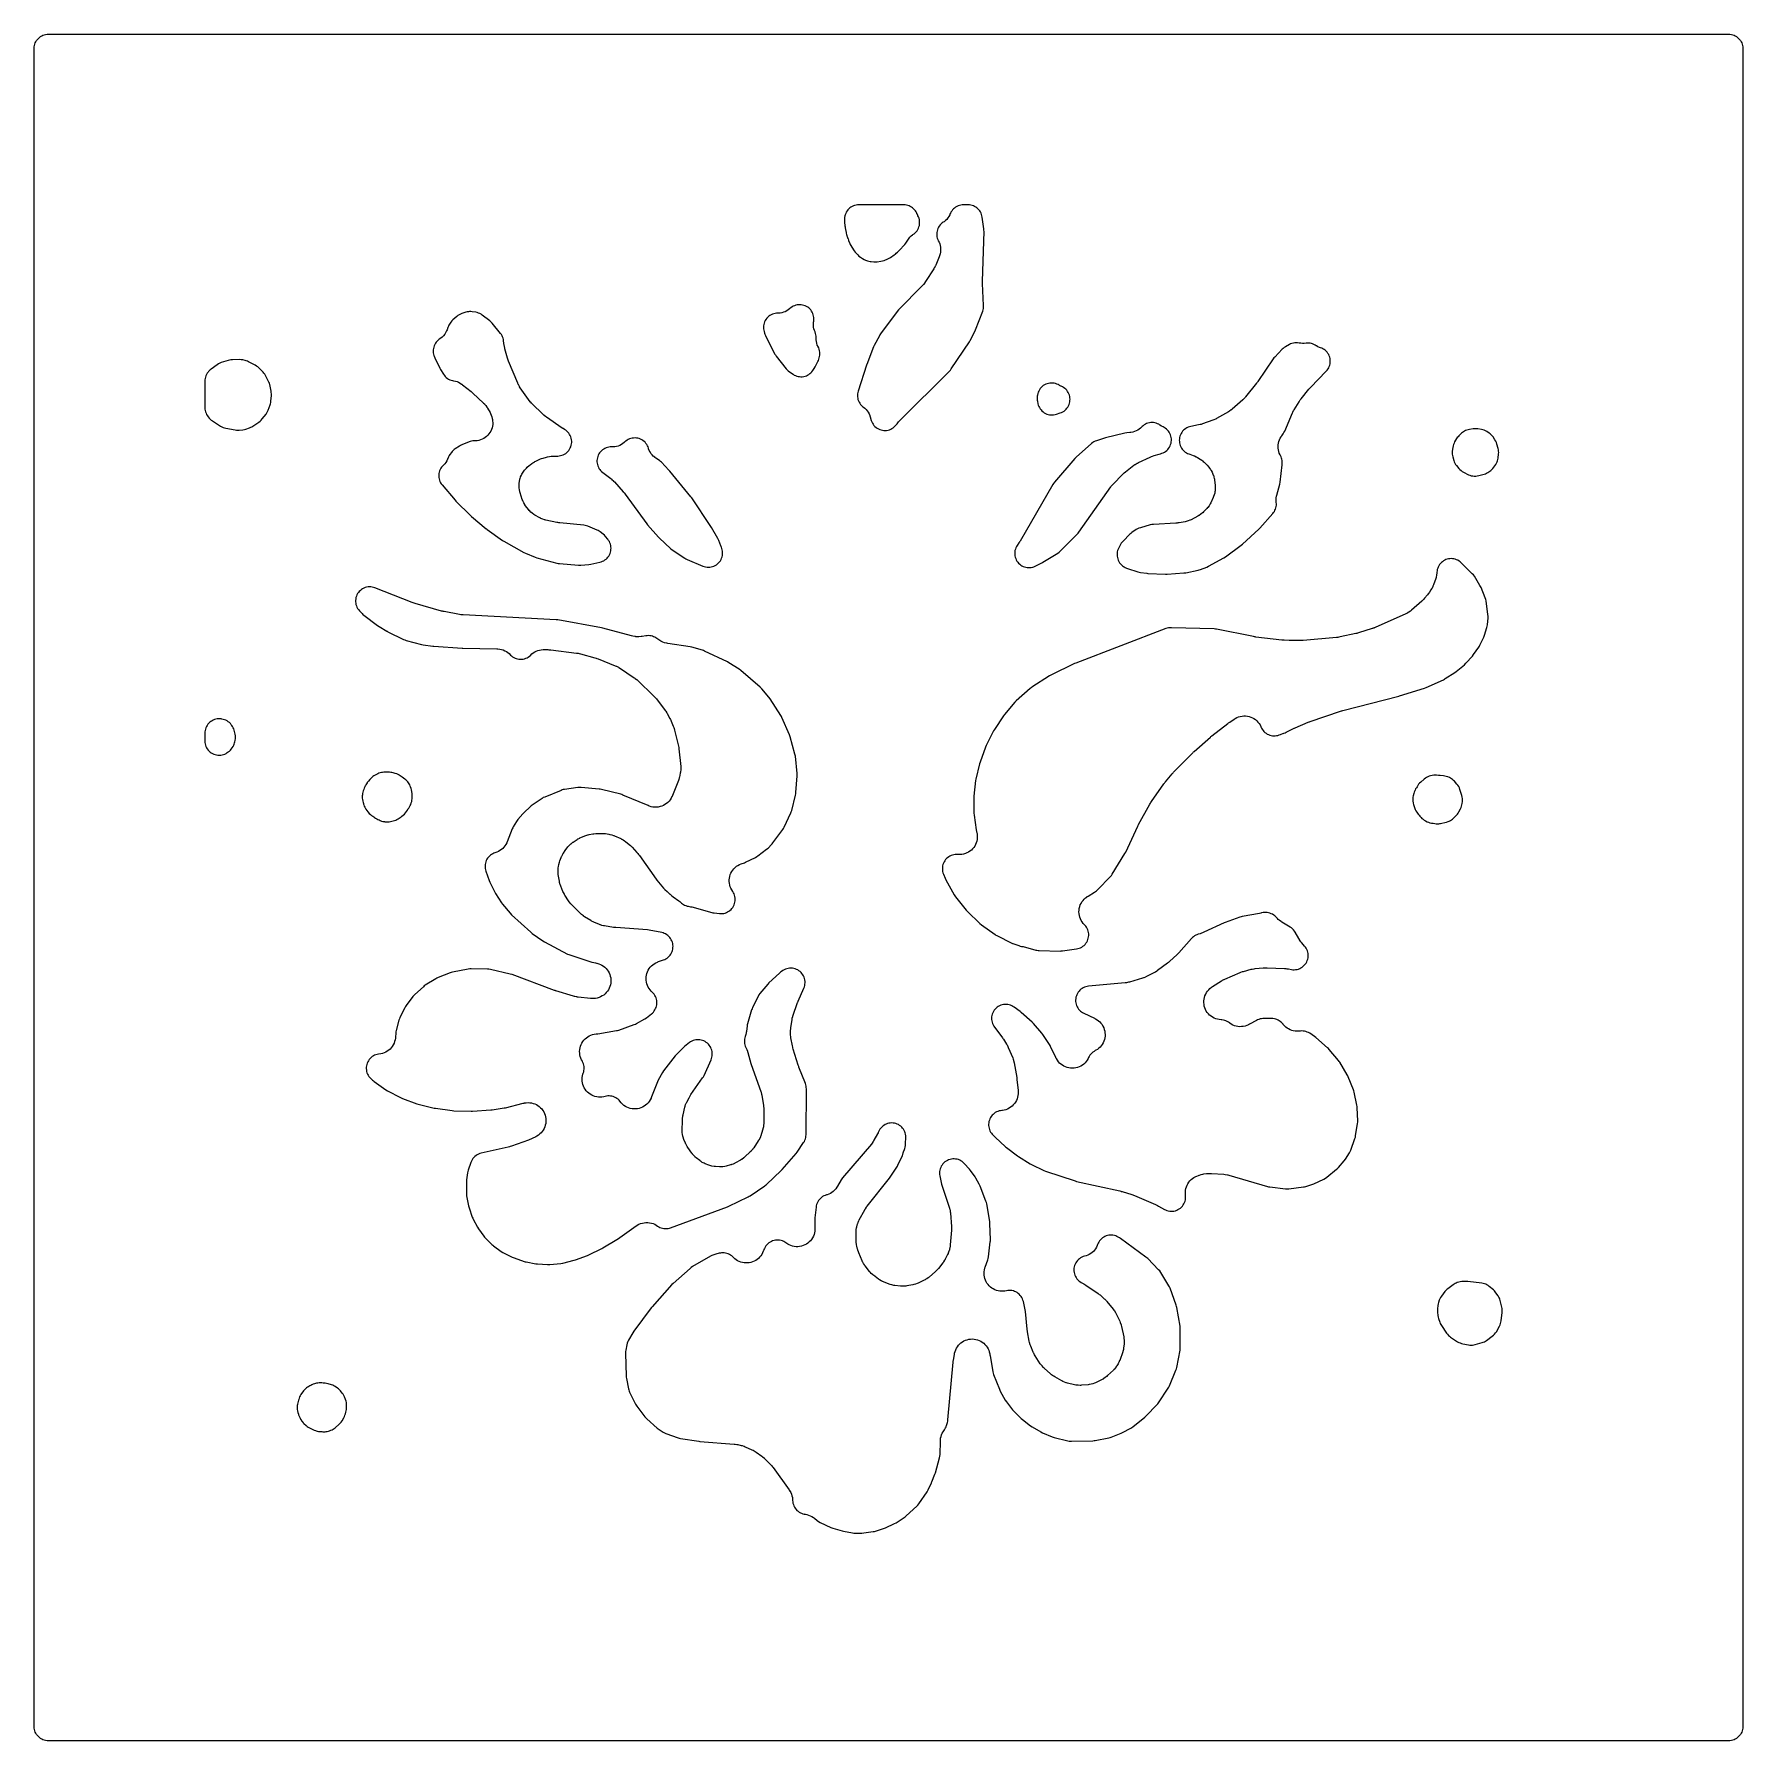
# Model space of a CAD drawing. Header units: millimetres. Extents: x 0 to 300, y 0 to 300.
import ezdxf

# ---------------------------------------------------------------- set-up
doc = ezdxf.new("R2010")
doc.units = ezdxf.units.MM
doc.layers.add('CUT', color=7, linetype='CONTINUOUS')

msp = doc.modelspace()

# ---------------------------------------------------------------- linework, layer by layer
at = {"layer": 'CUT'}
for points in [[(0.0431, 298.303), (0.1479, 298.5245), (0.2738, 298.7347), (0.4198, 298.9315), (0.5844, 299.1131), (0.7659, 299.2776), (0.9627, 299.4236), (1.1729, 299.5496), (1.3944, 299.6544), (1.6252, 299.7369), (1.8629, 299.7965), (2.1053, 299.8324), (2.4114, 299.8475), (297.5886, 299.8475), (297.8947, 299.8324), (298.1371, 299.7965), (298.3748, 299.7369), (298.6056, 299.6544), (298.8271, 299.5496), (299.0373, 299.4236), (299.2341, 299.2776), (299.4156, 299.1131), (299.5802, 298.9315), (299.7262, 298.7347), (299.8521, 298.5245), (299.9569, 298.303), (300.0395, 298.0723), (300.099, 297.8346), (300.135, 297.5922), (300.15, 297.2861), (300.15, 2.4114), (300.135, 2.1053), (300.099, 1.8629), (300.0395, 1.6252), (299.9569, 1.3944), (299.8521, 1.1729), (299.7262, 0.9627), (299.5802, 0.7659), (299.4156, 0.5844), (299.2341, 0.4198), (299.0373, 0.2738), (298.8271, 0.1479), (298.6056, 0.0431), (298.3748, -0.0395), (298.1371, -0.099), (297.8947, -0.135), (297.5886, -0.15), (2.4114, -0.15), (2.1053, -0.135), (1.8629, -0.099), (1.6252, -0.0395), (1.3944, 0.0431), (1.1729, 0.1479), (0.9627, 0.2738), (0.7659, 0.4198), (0.5844, 0.5844), (0.4198, 0.7659), (0.2738, 0.9627), (0.1479, 1.1729), (0.0431, 1.3944), (-0.0395, 1.6252), (-0.099, 1.8629), (-0.135, 2.1053), (-0.15, 2.4114), (-0.15, 297.2861), (-0.135, 297.5922), (-0.099, 297.8346), (-0.0395, 298.0723)], [(142.4176, 265.5052), (142.4892, 265.2355), (142.5381, 265.0856), (142.576, 264.8555), (142.6193, 264.6479), (142.68, 264.4447), (142.6858, 264.4279), (142.7219, 264.2893), (142.7928, 264.0888), (142.8667, 263.9049), (142.887, 263.8462), (142.9689, 263.6396), (142.9911, 263.5955), (143.1996, 263.0768), (143.2805, 262.8964), (143.3755, 262.7229), (143.8377, 261.9527), (143.9784, 261.7429), (144.1396, 261.5485), (144.5943, 261.053), (144.8126, 260.8424), (145.0548, 260.6598), (145.4396, 260.4047), (145.6947, 260.2565), (145.9655, 260.1393), (146.3319, 260.0059), (146.5385, 259.9406), (146.75, 259.8935), (146.9648, 259.8649), (147.4507, 259.8215), (147.7366, 259.8123), (148.0218, 259.836), (148.6337, 259.9221), (148.9319, 259.9828), (149.2205, 260.0793), (149.8897, 260.3493), (150.1297, 260.4613), (150.3566, 260.598), (151.0239, 261.0502), (151.202, 261.1828), (151.3677, 261.3307), (151.5622, 261.5206), (151.629, 261.5733), (151.7864, 261.7084), (151.9321, 261.8562), (152.1337, 262.0784), (152.1863, 262.1297), (152.3307, 262.283), (152.41, 262.3829), (152.8561, 262.8745), (153.05, 263.1169), (153.7741, 264.1473), (153.8349, 264.2432), (153.997, 264.3936), (154.239, 264.5781), (154.2924, 264.6112), (154.5005, 264.7552), (154.693, 264.9194), (154.8679, 265.1023), (155.0234, 265.3019), (155.1579, 265.5163), (155.2701, 265.7431), (155.3588, 265.9801), (155.423, 266.2248), (155.4622, 266.4748), (155.4759, 266.7275), (155.4641, 266.9802), (155.4267, 267.2305), (155.3642, 267.4757), (155.2772, 267.7133), (155.1667, 267.941), (155.1631, 267.9474), (155.0096, 268.2728), (155.0088, 268.2748), (155.0074, 268.2742), (154.955, 268.4022), (154.8452, 268.6116), (154.7162, 268.8097), (154.569, 268.9947), (154.405, 269.165), (154.2256, 269.319), (154.0325, 269.4554), (153.8274, 269.5729), (153.612, 269.6706), (153.3885, 269.7474), (153.1586, 269.8028), (152.9246, 269.8363), (152.6884, 269.8475), (152.2256, 269.8475), (152.2189, 269.8475), (144.8446, 269.8475), (144.799, 269.8475), (144.7685, 269.8475), (144.5272, 269.8358), (144.2881, 269.8009), (144.0535, 269.743), (143.8255, 269.6628), (143.6064, 269.561), (143.3982, 269.4384), (143.2027, 269.2964), (143.0219, 269.1361), (142.8574, 268.9591), (142.7107, 268.7671), (142.5833, 268.5618), (142.4762, 268.3452), (142.3906, 268.1192), (142.3272, 267.8861), (142.2866, 267.6479), (142.2692, 267.4069), (142.2605, 267.04), (142.2658, 266.8064), (142.293, 266.5744), (142.3168, 266.4295), (142.3258, 266.3323), (142.3327, 266.1365), (142.3603, 265.9578), (142.3766, 265.7813)], [(146.2595, 233.635), (146.4288, 233.3827), (146.5729, 233.1153), (146.7019, 232.8084), (146.713, 232.7779), (146.7709, 232.6063), (146.9766, 231.944), (147.062, 231.7105), (147.1703, 231.4866), (147.3003, 231.2746), (147.4506, 231.0765), (147.6199, 230.8944), (147.8065, 230.73), (148.0085, 230.5849), (148.2239, 230.4606), (148.4506, 230.3584), (148.6863, 230.2791), (148.9287, 230.2237), (149.1754, 230.1926), (149.424, 230.1862), (149.672, 230.2045), (149.917, 230.2474), (150.1564, 230.3144), (150.3881, 230.4048), (150.6096, 230.5178), (150.8188, 230.6523), (151.0136, 230.8069), (151.192, 230.98), (151.3524, 231.1701), (151.4961, 231.3586), (151.657, 231.5555), (151.7707, 231.6853), (151.9445, 231.8708), (160.7219, 240.6228), (160.8891, 240.8069), (161.0371, 241.0067), (164.2273, 245.7935), (164.3544, 246.0066), (165.1867, 247.5724), (165.3183, 247.8632), (166.551, 251.1303), (166.6284, 251.3721), (166.681, 251.6206), (166.708, 251.8731), (166.7093, 252.127), (166.5309, 256.0308), (166.5271, 256.1716), (166.5263, 256.2674), (166.5278, 256.4083), (166.7863, 265.1771), (166.7834, 265.3904), (166.7625, 265.6027), (166.4644, 267.6994), (166.4196, 267.9333), (166.3529, 268.1619), (166.2646, 268.3831), (166.1557, 268.595), (166.0272, 268.7955), (165.8802, 268.9828), (165.716, 269.1553), (165.5361, 269.3115), (165.3422, 269.4497), (165.136, 269.5689), (164.9194, 269.668), (164.6943, 269.746), (164.4629, 269.8022), (164.2271, 269.8361), (163.9892, 269.8475), (163.178, 269.8475), (162.9348, 269.8356), (162.6939, 269.8001), (162.4576, 269.7414), (162.2281, 269.66), (162.0077, 269.5566), (161.7983, 269.4323), (161.6021, 269.2882), (161.4207, 269.1257), (161.2561, 268.9463), (161.1097, 268.7518), (160.9829, 268.5439), (160.8769, 268.3247), (160.8658, 268.2986), (160.7882, 268.128), (160.7736, 268.0979), (160.608, 267.7959), (160.4302, 267.5368), (160.2275, 267.2968), (160.0017, 267.0783), (159.7553, 266.8833), (159.6254, 266.8001), (159.4244, 266.657), (159.2385, 266.4947), (159.0694, 266.3149), (158.919, 266.1193), (158.7885, 265.9099), (158.6793, 265.6885), (158.5925, 265.4575), (158.5289, 265.2191), (158.4891, 264.9756), (158.4735, 264.7293), (158.4822, 264.4827), (158.5153, 264.2381), (158.5722, 263.998), (158.6526, 263.7647), (158.7556, 263.5404), (158.8792, 263.303), (158.9929, 263.0208), (159.0788, 262.7288), (159.1361, 262.43), (159.1643, 262.127), (159.163, 261.8227), (159.1324, 261.52), (159.0726, 261.2216), (158.9758, 260.9024), (158.9649, 260.8719), (158.8998, 260.7025), (158.3014, 259.2521), (158.2347, 259.1003), (158.2222, 259.0734), (158.0692, 258.7792), (158.0543, 258.7535), (157.9682, 258.6118), (156.5211, 256.3452), (156.4121, 256.184), (156.3919, 256.1557), (156.1497, 255.8512), (156.1267, 255.8251), (155.994, 255.6827), (151.759, 251.3663), (151.5385, 251.1087), (148.6037, 247.1679), (148.4955, 247.0105), (148.3998, 246.8454), (147.4957, 245.1395), (147.3765, 244.8796), (146.1716, 241.7995), (146.1609, 241.7715), (146.1589, 241.7664), (146.1173, 241.647), (144.6587, 237.0983), (144.5948, 236.8591), (144.555, 236.6147), (144.5395, 236.3677), (144.5485, 236.1203), (144.5819, 235.875), (144.6394, 235.6342), (144.7205, 235.4003), (144.8243, 235.1755), (144.9498, 234.9622), (145.0959, 234.7622), (145.2609, 234.5777), (145.4434, 234.4105), (145.624, 234.2753), (145.5953, 234.2967), (145.8521, 234.0848), (146.0667, 233.8697)], [(129.6004, 250.6198), (129.3765, 250.5177), (129.1636, 250.3941), (128.9639, 250.2502), (128.7793, 250.0873), (128.6117, 249.9071), (128.4626, 249.7113), (128.3335, 249.5017), (128.2256, 249.2805), (128.1399, 249.0497), (128.0774, 248.8116), (128.0386, 248.5685), (128.0239, 248.3228), (128.0335, 248.0768), (128.0672, 247.833), (128.1247, 247.5937), (128.2097, 247.3035), (128.2835, 247.0884), (128.3766, 246.8808), (129.9933, 243.6748), (130.1164, 243.4582), (130.2604, 243.255), (132.0107, 241.0293), (132.1819, 240.8335), (132.3725, 240.6566), (132.5804, 240.5004), (133.2379, 240.0581), (133.4457, 239.9325), (133.6648, 239.8277), (133.893, 239.7446), (134.1282, 239.684), (134.3681, 239.6466), (134.6105, 239.6325), (134.8532, 239.6421), (135.0938, 239.6752), (135.33, 239.7315), (135.5597, 239.8104), (135.7806, 239.9113), (135.9907, 240.0331), (136.188, 240.1747), (136.3706, 240.3348), (136.5369, 240.5118), (136.6851, 240.7041), (136.9429, 241.0745), (137.1165, 241.3637), (137.5903, 242.2893), (137.6812, 242.4879), (137.7545, 242.6936), (137.8325, 242.9473), (137.8947, 243.1936), (137.9316, 243.445), (137.9428, 243.6989), (137.9282, 243.9526), (137.8879, 244.2034), (137.8224, 244.4489), (137.7322, 244.6865), (137.6185, 244.9137), (137.6135, 244.9224), (137.4876, 245.2074), (137.3905, 245.5034), (137.3232, 245.8075), (137.2863, 246.1168), (137.2796, 246.4582), (137.2802, 246.4777), (137.2743, 246.7396), (137.241, 246.9994), (137.1808, 247.2543), (137.0942, 247.5015), (136.9851, 247.7673), (136.899, 248.054), (136.8402, 248.3508), (136.8102, 248.6518), (136.8092, 248.9543), (136.8373, 249.2555), (136.8503, 249.3232), (136.8843, 249.5631), (136.8949, 249.8051), (136.8821, 250.047), (136.8459, 250.2866), (136.7867, 250.5215), (136.705, 250.7495), (136.6016, 250.9686), (136.4775, 251.1767), (136.3339, 251.3718), (136.172, 251.552), (135.9935, 251.7158), (135.8, 251.8615), (135.5932, 251.9878), (135.3752, 252.0934), (135.148, 252.1775), (134.9138, 252.2392), (134.6746, 252.2779), (134.4329, 252.2934), (134.1907, 252.2853), (133.9505, 252.2538), (133.7145, 252.1993), (133.4849, 252.1221), (133.2638, 252.0231), (133.0533, 251.9031), (132.8554, 251.7634), (132.672, 251.6051), (132.621, 251.5566), (132.3807, 251.3688), (132.1234, 251.2052), (131.8514, 251.0673), (131.5674, 250.9563), (131.2739, 250.8734), (130.9738, 250.8194), (130.6698, 250.7946), (130.563, 250.7963), (130.317, 250.788), (130.073, 250.7556), (129.8334, 250.6993)], [(70.3762, 245.5068), (70.2532, 245.2933), (70.1519, 245.0687), (70.0731, 244.8352), (70.0178, 244.5951), (69.9863, 244.3507), (69.9791, 244.1044), (69.9961, 243.8585), (70.0373, 243.6156), (70.1021, 243.3779), (70.1418, 243.2565), (70.2634, 242.9531), (71.1288, 241.1456), (71.2728, 240.8857), (71.7943, 240.064), (71.939, 239.8595), (72.1034, 239.6704), (72.2859, 239.4988), (72.4846, 239.3464), (72.6976, 239.2145), (72.9228, 239.1047), (73.1578, 239.0179), (73.4003, 238.9551), (73.5308, 238.9349), (73.8803, 238.8642), (74.1662, 238.7774), (74.4426, 238.6638), (74.7069, 238.5246), (74.9808, 238.3452), (75.0066, 238.3265), (75.1483, 238.2185), (76.6572, 237.0111), (76.7698, 236.9173), (76.845, 236.8521), (76.9539, 236.754), (78.8333, 234.9924), (78.9672, 234.8605), (78.9905, 234.8363), (79.2177, 234.576), (79.4176, 234.2943), (79.4357, 234.266), (79.5326, 234.1049), (79.9727, 233.3309), (80.0525, 233.183), (80.0661, 233.1562), (80.1942, 232.875), (80.2876, 232.609), (80.3634, 232.3094), (80.3695, 232.28), (80.3997, 232.1146), (80.4035, 232.0908), (80.4278, 231.9111), (80.4313, 231.8789), (80.4518, 231.5462), (80.4411, 231.2424), (80.4012, 230.9409), (80.3323, 230.6447), (80.2351, 230.3566), (80.1105, 230.0792), (79.9598, 229.8152), (79.7842, 229.5669), (79.5855, 229.3367), (79.3655, 229.1268), (79.1262, 228.9392), (78.87, 228.7755), (78.5991, 228.6373), (78.3161, 228.5259), (78.0237, 228.4424), (77.7247, 228.3875), (77.3926, 228.3593), (77.3602, 228.3581), (77.1959, 228.3561), (76.9623, 228.3423), (76.7309, 228.3067), (76.5039, 228.2496), (76.2833, 228.1716), (75.0044, 227.6506), (74.7889, 227.5506), (74.584, 227.4307), (73.8375, 226.9449), (73.6573, 226.8159), (73.4892, 226.6715), (73.3346, 226.5128), (73.1947, 226.341), (72.9208, 225.9724), (72.7878, 225.7744), (72.6742, 225.5647), (72.5812, 225.345), (72.5764, 225.332), (72.5085, 225.1607), (72.4956, 225.1304), (72.3479, 224.8256), (72.1865, 224.562), (72.0001, 224.3156), (71.7903, 224.0887), (71.7884, 224.087), (71.6159, 223.9182), (71.4606, 223.7336), (71.3238, 223.5348), (71.2067, 223.3239), (71.1105, 223.1026), (71.0362, 222.873), (70.9843, 222.6374), (70.9553, 222.3978), (70.9496, 222.1566), (70.9672, 221.916), (71.0078, 221.6782), (71.0712, 221.4454), (71.1568, 221.2198), (71.2637, 221.0035), (71.391, 220.7985), (71.5374, 220.6067), (73.8132, 217.9071), (73.9762, 217.7315), (76.5442, 215.2188), (76.5709, 215.1931), (76.5758, 215.1884), (76.6921, 215.0846), (79.3018, 212.8984), (79.3301, 212.875), (79.335, 212.871), (79.4568, 212.7781), (82.14, 210.857), (82.3827, 210.7036), (85.9304, 208.7356), (86.1951, 208.6085), (87.8767, 207.9194), (88.1779, 207.8178), (91.7174, 206.8698), (91.9319, 206.8223), (92.1497, 206.7939), (95.528, 206.5029), (95.7404, 206.4937), (95.9528, 206.5025), (97.3335, 206.619), (97.6763, 206.6721), (99.2889, 207.0379), (99.5218, 207.1027), (99.7474, 207.1897), (99.9635, 207.2981), (100.1681, 207.4269), (100.3593, 207.5748), (100.5354, 207.7405), (100.6946, 207.9224), (100.8355, 208.1189), (100.9568, 208.328), (101.0573, 208.5479), (101.136, 208.7765), (101.1924, 209.0116), (101.2258, 209.251), (101.2358, 209.4926), (101.2225, 209.734), (101.186, 209.973), (101.1265, 210.2073), (101.0447, 210.4348), (100.9413, 210.6533), (100.8173, 210.8608), (100.6738, 211.0554), (100.2674, 211.554), (100.0677, 211.7715), (99.8437, 211.9638), (99.3381, 212.3487), (99.1626, 212.4708), (98.9774, 212.5775), (98.7837, 212.6679), (97.1585, 213.3437), (96.927, 213.4268), (96.6885, 213.4868), (96.4453, 213.5231), (92.2484, 213.9392), (92.0395, 213.9659), (91.8982, 213.988), (91.6911, 214.0263), (89.7665, 214.4389), (89.5862, 214.4822), (89.5541, 214.4908), (89.2295, 214.5948), (88.9168, 214.7304), (88.8871, 214.745), (88.7229, 214.8312), (87.8528, 215.3156), (87.6874, 215.4133), (87.6583, 215.4315), (87.3691, 215.6338), (87.1255, 215.8444), (86.8835, 216.1013), (86.8613, 216.1274), (86.7407, 216.2769), (86.2292, 216.9456), (86.107, 217.1149), (86.0861, 217.1456), (85.8884, 217.4742), (85.7284, 217.8227), (85.7148, 217.8573), (85.6438, 218.0536), (85.2559, 219.2281), (85.2039, 219.3988), (85.1954, 219.4296), (85.1226, 219.7495), (85.0805, 220.0748), (85.0779, 220.1066), (85.0677, 220.2848), (85.0633, 220.4171), (85.0614, 220.5819), (85.0617, 220.6114), (85.0782, 220.914), (85.1212, 221.214), (85.1267, 221.2429), (85.1608, 221.4042), (85.1848, 221.5067), (85.2301, 221.6806), (85.2389, 221.7115), (85.3448, 222.0245), (85.4802, 222.3259), (85.4947, 222.3546), (85.58, 222.5129), (85.6771, 222.6832), (85.7791, 222.8519), (85.7981, 222.8815), (86.0281, 223.2015), (86.0501, 223.2289), (86.1774, 223.3794), (86.3509, 223.5739), (86.4908, 223.7224), (86.5165, 223.7482), (86.8194, 224.0213), (86.8478, 224.0442), (87.01, 224.168), (87.3337, 224.4014), (87.4814, 224.5027), (87.5082, 224.5202), (87.8173, 224.7009), (87.8456, 224.7157), (88.0063, 224.7949), (88.6111, 225.0749), (88.8566, 225.1782), (89.0255, 225.2423), (89.2777, 225.3279), (89.9054, 225.5163), (90.067, 225.5609), (90.0961, 225.5682), (90.3982, 225.6301), (90.7046, 225.6648), (90.7345, 225.6668), (90.902, 225.6745), (91.8824, 225.6972), (92.1309, 225.7154), (92.3764, 225.7583), (92.6164, 225.8253), (92.8485, 225.916), (93.0705, 226.0293), (93.28, 226.1641), (93.4751, 226.3191), (93.6539, 226.4928), (93.8144, 226.6834), (93.9551, 226.889), (94.0747, 227.1076), (94.172, 227.337), (94.2459, 227.575), (94.2957, 227.8192), (94.321, 228.0671), (94.3215, 228.3163), (94.2972, 228.5643), (94.2483, 228.8086), (94.1753, 229.0469), (94.079, 229.2767), (93.9602, 229.4958), (93.8203, 229.702), (93.6605, 229.8932), (93.4825, 230.0676), (93.288, 230.2233), (93.0789, 230.359), (92.8039, 230.5185), (92.7814, 230.5328), (92.6572, 230.6151), (89.8859, 232.5321), (89.7623, 232.6214), (89.7405, 232.6378), (89.5046, 232.8311), (89.4842, 232.8492), (89.3723, 232.9529), (87.2487, 235.0033), (87.1208, 235.133), (87.0985, 235.1567), (86.8623, 235.4339), (86.8424, 235.4596), (86.7347, 235.6065), (85.276, 237.6998), (85.1644, 237.8695), (85.1453, 237.9003), (84.9506, 238.2565), (84.935, 238.2892), (84.8523, 238.4748), (83.2413, 242.3728), (83.1654, 242.5723), (83.1178, 242.7092), (83.0534, 242.9128), (82.5955, 244.5167), (82.5593, 244.6533), (82.5533, 244.6779), (82.4964, 244.9547), (82.4923, 244.9797), (82.4717, 245.1195), (82.3634, 245.9658), (82.3236, 246.193), (82.263, 246.4155), (82.1822, 246.6316), (82.0818, 246.8392), (81.9627, 247.0367), (81.8259, 247.2224), (80.337, 249.0598), (80.1371, 249.2786), (79.9126, 249.4722), (78.6051, 250.4714), (78.3984, 250.6136), (78.1784, 250.7343), (77.9475, 250.8323), (77.7079, 250.9067), (77.4621, 250.9568), (76.8393, 251.0512), (76.6134, 251.0751), (76.3862, 251.0783), (76.1597, 251.0609), (75.9357, 251.023), (75.7161, 250.9649), (75.0184, 250.7461), (74.7719, 250.6543), (74.5364, 250.5371), (74.3145, 250.3957), (74.1087, 250.2319), (73.4397, 249.6391), (73.2508, 249.453), (73.0828, 249.248), (72.9374, 249.0263), (72.7423, 248.6915), (72.6419, 248.5006), (72.5583, 248.3017), (72.4061, 247.891), (72.3352, 247.7137), (72.3217, 247.6823), (72.1669, 247.3673), (71.9972, 247.0957), (71.8007, 246.8428), (71.5796, 246.6113), (71.336, 246.4034), (71.0574, 246.2109), (70.8618, 246.061), (70.682, 245.8925), (70.5195, 245.7072)], [(201.112, 213.9593), (200.8768, 213.9241), (200.7164, 213.9053), (200.4795, 213.885), (196.5451, 213.6742), (196.2684, 213.6439), (195.9968, 213.583), (194.2702, 213.0934), (194.0188, 213.0075), (193.778, 212.8954), (193.5504, 212.7583), (192.7753, 212.2335), (192.5842, 212.0903), (192.4076, 211.9296), (191.2214, 210.7411), (191.0525, 210.5539), (190.9033, 210.3507), (190.7753, 210.1334), (190.4588, 209.528), (190.3552, 209.3037), (190.2744, 209.0703), (190.2169, 208.83), (190.1835, 208.5852), (190.1743, 208.3384), (190.1896, 208.0918), (190.2292, 207.8479), (190.2926, 207.6091), (190.3793, 207.3778), (190.4884, 207.1561), (190.6188, 206.9463), (190.7693, 206.7504), (190.9384, 206.5703), (191.1245, 206.4078), (191.3257, 206.2644), (191.4352, 206.1943), (191.6154, 206.0892), (191.8037, 205.9995), (191.9989, 205.9258), (193.8394, 205.3172), (194.0716, 205.2527), (194.3088, 205.2108), (195.3782, 205.0748), (195.6033, 205.0565), (198.7127, 204.944), (198.9616, 204.9474), (201.9196, 205.1355), (202.2703, 205.1829), (204.4302, 205.6323), (204.6291, 205.6823), (204.8232, 205.7484), (205.9544, 206.1862), (206.2582, 206.3278), (208.9426, 207.8064), (209.2147, 207.98), (211.9896, 210.0145), (212.2067, 210.1933), (215.0987, 212.8618), (215.2705, 213.0366), (217.5399, 215.5854), (217.6863, 215.766), (217.8152, 215.9594), (217.9256, 216.164), (218.0166, 216.3779), (218.0873, 216.5994), (218.137, 216.8264), (218.1655, 217.0571), (218.1725, 217.2895), (218.1578, 217.5215), (218.1343, 217.735), (218.1294, 218.0274), (218.1517, 218.319), (218.2057, 218.6349), (218.2124, 218.6653), (218.2537, 218.8347), (218.7637, 220.7339), (218.8325, 221.0939), (219.1867, 224.144), (219.2033, 224.4495), (219.1825, 224.7547), (219.1633, 224.9018), (219.1239, 225.1252), (219.0644, 225.3441), (218.9853, 225.5567), (218.8872, 225.7612), (218.831, 225.866), (218.8165, 225.8946), (218.6821, 226.195), (218.5861, 226.4796), (218.5178, 226.772), (218.4776, 227.0696), (218.466, 227.3697), (218.483, 227.6695), (218.5286, 227.9663), (218.6023, 228.2574), (218.7034, 228.5402), (218.831, 228.812), (218.9987, 229.0953), (219.0163, 229.122), (219.1183, 229.2692), (219.3518, 229.5895), (219.5072, 229.8307), (219.634, 230.0881), (220.9754, 233.2584), (221.0367, 233.3957), (221.0482, 233.42), (221.1871, 233.6866), (221.2005, 233.71), (221.2779, 233.8389), (222.1629, 235.2485), (222.2882, 235.4353), (222.377, 235.5595), (222.5132, 235.7385), (223.8745, 237.4198), (223.9833, 237.5481), (224.0592, 237.6336), (224.1736, 237.757), (226.9467, 240.6147), (227.1064, 240.796), (227.2479, 240.992), (227.3697, 241.2007), (227.4709, 241.4202), (227.5504, 241.6484), (227.6075, 241.8833), (227.6416, 242.1225), (227.6525, 242.364), (227.64, 242.6053), (227.6043, 242.8444), (227.5457, 243.0788), (227.4646, 243.3065), (227.362, 243.5254), (227.2388, 243.7332), (227.096, 243.9283), (226.935, 244.1086), (226.7575, 244.2725), (226.5649, 244.4185), (226.3591, 244.5453), (226.142, 244.6515), (225.9157, 244.7363), (225.7554, 244.7877), (225.468, 244.9126), (225.1944, 245.0656), (225.1694, 245.083), (224.9706, 245.2082), (224.761, 245.3143), (224.5424, 245.4002), (224.3166, 245.4652), (224.0857, 245.5087), (223.8518, 245.5304), (223.6169, 245.53), (223.383, 245.5076), (223.3799, 245.5071), (223.0631, 245.4782), (222.7674, 245.4792), (222.4449, 245.5106), (222.4137, 245.5152), (222.2399, 245.5446), (222.1572, 245.5606), (221.9076, 245.596), (221.6557, 245.6061), (221.4041, 245.5907), (221.1553, 245.5501), (220.9118, 245.4846), (220.6762, 245.395), (220.4508, 245.282), (219.7609, 244.8917), (219.559, 244.7643), (219.3701, 244.6183), (219.196, 244.4549), (217.8794, 243.095), (217.7347, 242.932), (217.6048, 242.7569), (214.9361, 238.8123), (214.846, 238.6849), (214.7829, 238.5996), (214.6875, 238.476), (212.7672, 236.0919), (212.6623, 235.9673), (212.643, 235.9454), (212.4173, 235.7103), (212.3962, 235.6902), (212.2759, 235.5802), (210.4013, 233.9399), (210.2591, 233.8215), (210.2332, 233.801), (209.9322, 233.586), (209.9044, 233.5682), (209.7463, 233.4721), (207.672, 232.2804), (207.5208, 232.1981), (207.4934, 232.184), (207.1805, 232.0406), (207.152, 232.0291), (206.9909, 231.9683), (205.2091, 231.3424), (204.9501, 231.2618), (204.7726, 231.2136), (204.5085, 231.1519), (203.1285, 230.8821), (202.8932, 230.8241), (202.6648, 230.7437), (202.4451, 230.6415), (202.2364, 230.5185), (202.0406, 230.3759), (201.8595, 230.2151), (201.6948, 230.0374), (201.548, 229.8447), (201.4207, 229.6386), (201.3138, 229.4212), (201.2285, 229.1945), (201.1656, 228.9606), (201.1255, 228.7217), (201.1088, 228.48), (201.1156, 228.2379), (201.1457, 227.9975), (201.199, 227.7612), (201.2749, 227.5312), (201.3727, 227.3096), (201.4915, 227.0984), (201.6301, 226.8998), (201.7874, 226.7155), (201.9617, 226.5474), (202.1515, 226.3968), (202.355, 226.2654), (202.5702, 226.1542), (202.7952, 226.0644), (202.9643, 226.0063), (203.5697, 225.7826), (203.7397, 225.715), (203.7698, 225.7022), (204.0988, 225.5426), (204.1275, 225.5269), (204.2858, 225.4353), (204.7938, 225.1244), (204.9562, 225.0192), (204.9846, 224.9997), (205.2919, 224.765), (205.3183, 224.7426), (205.4625, 224.6137), (205.8581, 224.241), (206.0033, 224.0965), (206.0285, 224.07), (206.2943, 223.7584), (206.3164, 223.7293), (206.4361, 223.563), (206.5799, 223.3513), (206.6774, 223.2002), (206.6942, 223.1727), (206.8668, 222.8572), (206.8809, 222.8283), (206.9557, 222.6647), (207.0191, 222.5168), (207.0852, 222.3517), (207.0963, 222.3219), (207.196, 222.0106), (207.2657, 221.6913), (207.2711, 221.66), (207.2966, 221.484), (207.4118, 220.5299), (207.4298, 220.3414), (207.4321, 220.3077), (207.4388, 219.9597), (207.4104, 219.6129), (207.4059, 219.5793), (207.3762, 219.3923), (207.3642, 219.3273), (207.3319, 219.1714), (207.3255, 219.1436), (207.2482, 218.8615), (207.1471, 218.5869), (207.1362, 218.5606), (207.0718, 218.415), (206.6361, 217.4834), (206.5451, 217.3018), (206.528, 217.2699), (206.3342, 216.9509), (206.1072, 216.6548), (206.0836, 216.6273), (205.9473, 216.4767), (205.3643, 215.8663), (205.2172, 215.7206), (205.1903, 215.6953), (204.8988, 215.4508), (204.5821, 215.24), (204.5502, 215.2213), (204.369, 215.1212), (203.171, 214.5021), (203.0043, 214.4212), (202.9742, 214.4074), (202.6577, 214.2817), (202.3303, 214.1878), (202.2981, 214.1803), (202.1166, 214.1425)], [(32.6005, 230.9407), (32.8145, 230.8156), (33.0397, 230.7123), (33.2741, 230.6318), (33.5154, 230.5749), (35.1574, 230.2728), (35.3992, 230.2404), (35.643, 230.2317), (35.8865, 230.2469), (36.5283, 230.3183), (36.7957, 230.3629), (37.0567, 230.4362), (37.7209, 230.6621), (37.9239, 230.7412), (38.1192, 230.8377), (38.3054, 230.9508), (39.3559, 231.6532), (39.5728, 231.8159), (39.7708, 232.0012), (39.9476, 232.2069), (40.604, 233.0601), (40.7528, 233.2759), (40.8781, 233.5062), (40.9786, 233.7482), (41.3094, 234.6801), (41.3724, 234.8851), (41.4176, 235.0946), (41.4447, 235.3073), (41.5328, 236.3573), (41.5414, 236.599), (41.5266, 236.8404), (41.4885, 237.0793), (41.2442, 238.2447), (41.1836, 238.4777), (41.1008, 238.7037), (40.9966, 238.9208), (40.4891, 239.8596), (40.3696, 240.0581), (40.2322, 240.2447), (40.0782, 240.4177), (39.3403, 241.173), (39.1489, 241.3496), (38.9401, 241.5053), (38.7163, 241.6384), (37.5202, 242.2678), (37.3273, 242.359), (37.1273, 242.4335), (36.9217, 242.4906), (36.5503, 242.5769), (36.2514, 242.6275), (35.9486, 242.6415), (34.686, 242.6233), (34.4367, 242.6073), (34.1902, 242.5664), (33.949, 242.5011), (32.7276, 242.1041), (32.4846, 242.0108), (32.2526, 241.8928), (32.0341, 241.7513), (30.9563, 240.9708), (30.7854, 240.8352), (30.6269, 240.6853), (30.4821, 240.5221), (30.4094, 240.4326), (30.2653, 240.2363), (30.1409, 240.027), (30.0375, 239.8065), (29.9561, 239.577), (29.8973, 239.3407), (29.8619, 239.0997), (29.85, 238.8565), (29.85, 234.1846), (29.8627, 233.9328), (29.9007, 233.6836), (29.9636, 233.4395), (30.0508, 233.203), (30.1614, 232.9764), (30.2942, 232.7621), (30.4479, 232.5623), (30.6292, 232.3498), (30.7922, 232.1761), (30.971, 232.0187), (31.164, 231.8791)], [(179.0997, 238.484), (178.8531, 238.5159), (178.6046, 238.5231), (178.3565, 238.5055), (178.1115, 238.4635), (177.8718, 238.3972), (177.6399, 238.3075), (177.418, 238.1952), (177.2084, 238.0615), (177.0131, 237.9075), (176.8341, 237.735), (176.6731, 237.5454), (176.5317, 237.3409), (176.4114, 237.1233), (176.3132, 236.8948), (176.2383, 236.6577), (176.1873, 236.4143), (176.1562, 236.2183), (176.131, 235.9926), (176.1263, 235.7655), (176.1422, 235.5389), (176.1787, 235.3147), (176.2667, 234.8949), (176.3296, 234.6549), (176.4159, 234.4224), (176.5248, 234.1996), (176.6553, 233.9887), (176.806, 233.7918), (176.9755, 233.6107), (177.1621, 233.4474), (177.364, 233.3033), (177.5792, 233.18), (177.8055, 233.0785), (178.0407, 233), (178.2826, 232.9452), (178.5287, 232.9146), (178.7767, 232.9086), (179.024, 232.9271), (179.2682, 232.9701), (179.507, 233.0371), (180.1963, 233.2678), (180.4228, 233.356), (180.6397, 233.4659), (180.8448, 233.5963), (181.0364, 233.746), (181.2125, 233.9136), (181.3714, 234.0975), (181.5118, 234.296), (181.6322, 234.5072), (181.7315, 234.7291), (181.8089, 234.9596), (181.8634, 235.1965), (181.8947, 235.4375), (181.9025, 235.6805), (181.8866, 235.9231), (181.8472, 236.163), (181.7847, 236.3979), (181.6997, 236.6256), (181.5929, 236.8441), (181.4655, 237.0511), (181.3185, 237.2447), (181.1535, 237.4232), (180.9719, 237.5848), (180.7754, 237.728), (180.566, 237.8514), (180.3456, 237.9539), (180.2929, 237.9754), (180.0288, 238.1134), (180.0187, 238.1199), (179.8037, 238.2448), (179.5774, 238.3478), (179.342, 238.4278)], [(172.2319, 209.0921), (172.1932, 208.8516), (172.1781, 208.6085), (172.1867, 208.3651), (172.2189, 208.1237), (172.2745, 207.8866), (172.353, 207.656), (172.4534, 207.4341), (172.575, 207.2231), (172.7166, 207.0249), (172.8767, 206.8414), (173.054, 206.6744), (173.2467, 206.5254), (173.4529, 206.3958), (173.6708, 206.287), (173.8983, 206.1998), (174.1331, 206.1353), (174.3731, 206.0938), (174.616, 206.076), (174.8595, 206.0818), (175.1013, 206.1113), (175.339, 206.1642), (175.5705, 206.24), (175.7935, 206.3379), (176.9358, 206.9076), (177.1367, 207.0196), (179.7416, 208.6333), (179.9776, 208.799), (180.1929, 208.9909), (183.1637, 211.9619), (183.3083, 212.1195), (183.4389, 212.2888), (189.0594, 220.2593), (189.1465, 220.3779), (189.1625, 220.3988), (189.3504, 220.6252), (189.368, 220.6448), (189.4684, 220.7523), (191.1027, 222.4339), (191.2947, 222.618), (191.4293, 222.7381), (191.6339, 222.9081), (193.1453, 224.0758), (193.3145, 224.1991), (193.3453, 224.2203), (193.703, 224.4376), (193.7359, 224.4552), (193.9233, 224.5486), (195.9977, 225.5111), (196.2485, 225.6165), (196.4211, 225.6819), (196.6789, 225.7689), (197.5823, 226.0377), (197.7798, 226.0907), (197.8073, 226.0973), (198.0474, 226.1675), (198.2792, 226.2615), (198.5005, 226.3781), (198.7091, 226.5162), (198.9028, 226.6746), (199.0797, 226.8514), (199.238, 227.0451), (199.3762, 227.2536), (199.4929, 227.4749), (199.5869, 227.7067), (199.6572, 227.9468), (199.7032, 228.1927), (199.7244, 228.442), (199.7205, 228.6921), (199.6917, 228.9406), (199.6382, 229.185), (199.5605, 229.4228), (199.4595, 229.6516), (199.3361, 229.8692), (199.1915, 230.0734), (199.0273, 230.2621), (198.8451, 230.4335), (198.6466, 230.5858), (198.4339, 230.7175), (198.2655, 230.7997), (198.2655, 230.7998), (198.2636, 230.8007), (197.9648, 230.9652), (197.7154, 231.1366), (197.5066, 231.2656), (197.2861, 231.3734), (197.0562, 231.4591), (196.8189, 231.5218), (196.5766, 231.561), (196.3317, 231.5762), (196.0864, 231.5674), (195.8432, 231.5345), (195.6044, 231.478), (195.3723, 231.3983), (195.1491, 231.2962), (194.937, 231.1728), (194.7381, 231.0291), (194.5541, 230.8666), (194.2922, 230.6113), (194.0531, 230.4198), (193.7966, 230.2526), (193.5251, 230.1111), (193.2411, 229.9966), (192.9473, 229.9104), (192.6176, 229.8476), (192.5852, 229.843), (192.4038, 229.8221), (191.9108, 229.7772), (191.5645, 229.7209), (188.1621, 228.9198), (187.9338, 228.8545), (186.5556, 228.3882), (186.3238, 228.2967), (186.1022, 228.1825), (185.8931, 228.0468), (185.6986, 227.8909), (183.0047, 225.5031), (182.768, 225.2629), (179.1635, 221.0742), (179.0214, 220.8927), (178.8966, 220.699), (173.1216, 210.7542), (173.0517, 210.6387), (173.0028, 210.561), (172.9288, 210.4481), (172.6118, 209.9829), (172.4847, 209.7752), (172.3783, 209.5561), (172.2938, 209.3277)], [(100.3784, 227.1411), (100.1556, 227.0443), (99.9432, 226.9263), (99.7433, 226.7882), (99.5578, 226.6315), (99.3883, 226.4574), (99.2365, 226.2677), (99.1039, 226.0642), (98.9916, 225.8487), (98.9008, 225.6234), (98.8323, 225.3904), (98.7867, 225.1517), (98.7645, 224.9098), (98.7659, 224.6669), (98.7908, 224.4253), (98.8391, 224.1872), (98.9103, 223.9549), (99.0036, 223.7306), (99.1183, 223.5165), (99.2533, 223.3145), (99.4072, 223.1265), (99.5786, 222.9544), (99.7659, 222.7997), (101.2152, 221.717), (101.3626, 221.6011), (101.3884, 221.5797), (101.6648, 221.3264), (101.6884, 221.3026), (101.8168, 221.1659), (103.3963, 219.3978), (103.5184, 219.254), (103.5989, 219.1542), (103.7136, 219.0044), (107.514, 213.7753), (107.6647, 213.5877), (109.5925, 211.4107), (109.7748, 211.2253), (111.7063, 209.4545), (111.9918, 209.2288), (114.1895, 207.7371), (114.4035, 207.607), (114.6294, 207.499), (117.3854, 206.3471), (117.6192, 206.2628), (117.8602, 206.2021), (118.1061, 206.1656), (118.3543, 206.1537), (118.6025, 206.1666), (118.8482, 206.204), (119.089, 206.2656), (119.3225, 206.3508), (119.5463, 206.4588), (119.7583, 206.5885), (119.9564, 206.7386), (120.1386, 206.9076), (120.3032, 207.0939), (120.4484, 207.2956), (120.5729, 207.5107), (120.6754, 207.7371), (120.7549, 207.9726), (120.8107, 208.2148), (120.8421, 208.4613), (120.8489, 208.7097), (120.831, 208.9576), (120.7885, 209.2025), (120.722, 209.442), (120.632, 209.6736), (120.6061, 209.7317), (120.5374, 209.8958), (120.158, 210.866), (120.0106, 211.1776), (118.9084, 213.1444), (118.7983, 213.3229), (115.4088, 218.3345), (115.2758, 218.5133), (111.5733, 223.0561), (111.419, 223.2285), (110.0804, 224.5913), (109.9134, 224.7465), (109.733, 224.8858), (109.0822, 225.3425), (108.9352, 225.4511), (108.9094, 225.4712), (108.6544, 225.6901), (108.4424, 225.9115), (108.2529, 226.1525), (108.0878, 226.4107), (107.9486, 226.6839), (107.8367, 226.9693), (107.8133, 227.0516), (107.7349, 227.2842), (107.634, 227.508), (107.5116, 227.7208), (107.369, 227.9206), (107.2074, 228.1054), (107.0286, 228.2735), (106.834, 228.4232), (106.6258, 228.5532), (106.4058, 228.6621), (106.1761, 228.7489), (105.9391, 228.8127), (105.697, 228.853), (105.452, 228.8694), (105.2067, 228.8616), (104.9633, 228.8299), (104.7241, 228.7744), (104.4916, 228.6957), (104.2679, 228.5946), (104.0552, 228.4721), (103.8556, 228.3293), (103.6709, 228.1675), (103.5717, 228.0717), (103.3263, 227.8778), (103.063, 227.7092), (102.7842, 227.5677), (102.4927, 227.4545), (102.1915, 227.3708), (101.8834, 227.3175), (101.5715, 227.295), (101.3309, 227.3016), (101.0881, 227.2965), (100.8468, 227.2678), (100.6095, 227.2158)], [(249.166, 225.5345), (249.3413, 224.9189), (249.4236, 224.6773), (249.5302, 224.4453), (249.6599, 224.2253), (249.8114, 224.0198), (250.2338, 223.5038), (250.4159, 223.3045), (250.6183, 223.1259), (250.8389, 222.9702), (251.0749, 222.8393), (251.9591, 222.4093), (252.1907, 222.3107), (252.4311, 222.236), (252.6778, 222.1858), (252.6798, 222.1855), (252.9426, 222.1598), (253.2067, 222.1619), (253.4691, 222.1919), (253.7268, 222.2494), (254.6624, 222.5107), (254.8971, 222.5889), (255.1229, 222.69), (255.3376, 222.8129), (255.6577, 223.0177), (255.863, 223.1642), (256.0525, 223.3307), (256.2243, 223.5154), (256.3766, 223.7165), (256.7256, 224.2292), (256.8512, 224.4344), (256.9566, 224.6507), (257.0406, 224.8761), (257.1027, 225.1085), (257.1421, 225.3459), (257.226, 226.064), (257.2423, 226.3014), (257.236, 226.5393), (257.2071, 226.7755), (257.1559, 227.0078), (256.9422, 227.7964), (256.8532, 228.0642), (256.7346, 228.3202), (256.5878, 228.5612), (256.2533, 229.0467), (256.1034, 229.2428), (255.9348, 229.4232), (255.7493, 229.586), (255.5487, 229.7298), (255.1525, 229.9851), (254.9385, 230.1084), (254.7133, 230.2101), (254.4793, 230.289), (254.2386, 230.3445), (253.5816, 230.4619), (253.3018, 230.4958), (253.02, 230.498), (252.7397, 230.4685), (252.0895, 230.3626), (251.8665, 230.3157), (251.6488, 230.2488), (251.438, 230.1623), (251.236, 230.057), (251.0695, 229.9604), (250.8887, 229.8447), (250.7184, 229.7139), (250.56, 229.569), (250.2418, 229.2518), (250.0983, 229.0961), (249.9684, 228.9288), (249.8532, 228.7511), (249.505, 228.1606), (249.3884, 227.9379), (249.2947, 227.7046), (249.2249, 227.4631), (249.1797, 227.2158), (249.0917, 226.5442), (249.0715, 226.2902), (249.0772, 226.0355), (249.1088, 225.7827)], [(161.2507, 155.5422), (161.0198, 155.4612), (160.7979, 155.3581), (160.5872, 155.2337), (160.3896, 155.0894), (160.2071, 154.9264), (160.0414, 154.7464), (159.8941, 154.551), (159.7666, 154.3422), (159.6602, 154.1219), (159.5757, 153.8923), (159.5141, 153.6555), (159.476, 153.4138), (159.4617, 153.1696), (159.4713, 152.9251), (159.5047, 152.6827), (159.5617, 152.4448), (159.6417, 152.2135), (159.9351, 151.4831), (160.0777, 151.1863), (161.5663, 148.5486), (161.6653, 148.3876), (161.7762, 148.2346), (163.6303, 145.8703), (163.8749, 145.6011), (166.0686, 143.5155), (166.3389, 143.2924), (168.7212, 141.592), (168.8854, 141.4843), (169.0575, 141.3898), (171.6735, 140.0848), (171.794, 140.0316), (171.8273, 140.0138), (172.0553, 139.9195), (172.8833, 139.6243), (173.1145, 139.5542), (173.3514, 139.5068), (173.5918, 139.4824), (173.6523, 139.4822), (175.8682, 138.859), (176.0729, 138.8106), (176.2809, 138.7796), (176.4908, 138.7662), (180.16, 138.6864), (180.3615, 138.6901), (180.562, 138.7101), (183.0369, 139.0576), (183.2809, 139.1043), (183.519, 139.175), (183.749, 139.2691), (183.9685, 139.3854), (184.1754, 139.523), (184.3676, 139.6804), (184.5432, 139.8562), (184.7005, 140.0485), (184.8379, 140.2554), (184.9542, 140.475), (185.048, 140.705), (185.1186, 140.9432), (185.1652, 141.1873), (185.1873, 141.4347), (185.1847, 141.6832), (185.1575, 141.9301), (185.106, 142.1731), (185.0305, 142.4099), (184.932, 142.6379), (184.8112, 142.8551), (184.6696, 143.0592), (184.5084, 143.2482), (184.2305, 143.543), (184.0395, 143.7909), (183.8741, 144.0566), (183.736, 144.3373), (183.6264, 144.6305), (183.5465, 144.933), (183.4971, 145.2421), (183.4787, 145.5544), (183.4914, 145.8671), (183.5351, 146.177), (183.6093, 146.481), (183.7135, 146.7761), (183.8464, 147.0594), (184.0069, 147.3281), (184.1932, 147.5795), (184.4036, 147.8111), (184.636, 148.0207), (184.9123, 148.2239), (184.9402, 148.2423), (185.0983, 148.3414), (186.2161, 149.0034), (186.4047, 149.1269), (186.5815, 149.2669), (186.7448, 149.4222), (188.9969, 151.7658), (189.1702, 151.9664), (189.3213, 152.1842), (191.5599, 155.8084), (191.6992, 156.0667), (193.816, 160.6117), (193.8679, 160.7188), (193.9044, 160.791), (193.9597, 160.8964), (195.9334, 164.5149), (196.0394, 164.6967), (196.1147, 164.8181), (196.2306, 164.9938), (198.3706, 168.0451), (198.4784, 168.1913), (198.5541, 168.2887), (198.6689, 168.4295), (199.8813, 169.8444), (199.9666, 169.9406), (200.0257, 170.005), (200.1143, 170.0982), (203.4853, 173.5258), (203.5724, 173.6115), (203.6325, 173.6688), (203.7223, 173.7516), (206.5731, 176.2955), (206.6718, 176.3805), (206.7398, 176.4371), (206.8413, 176.5186), (209.659, 178.7015), (209.7738, 178.787), (209.8529, 178.8436), (209.9709, 178.9246), (210.7598, 179.4446), (210.9171, 179.5428), (210.9456, 179.5597), (211.2474, 179.7182), (211.5356, 179.835), (211.834, 179.9227), (212.1395, 179.9806), (212.4493, 180.0079), (212.7603, 180.0046), (213.0694, 179.9705), (213.3736, 179.9061), (213.67, 179.8119), (213.9556, 179.689), (214.2277, 179.5384), (214.4836, 179.3617), (214.7208, 179.1605), (214.9369, 178.937), (215.13, 178.6931), (215.2979, 178.4314), (215.4393, 178.1544), (215.4621, 178.096), (215.562, 177.8732), (215.6832, 177.6612), (215.8245, 177.4621), (215.9846, 177.2777), (216.1619, 177.1098), (216.3547, 176.9599), (216.5612, 176.8296), (216.7794, 176.7201), (217.0073, 176.6324), (217.2426, 176.5673), (217.4832, 176.5255), (217.7267, 176.5074), (217.9708, 176.5131), (218.2132, 176.5426), (218.4516, 176.5956), (218.6836, 176.6716), (218.9071, 176.7699), (218.9928, 176.8126), (219.3119, 176.9342), (219.3435, 176.9445), (219.4818, 176.9857), (219.6871, 177.0567), (219.8854, 177.1453), (221.1709, 177.7878), (221.2845, 177.8422), (221.3624, 177.8779), (221.4779, 177.9285), (223.786, 178.8942), (223.9046, 178.9415), (223.9858, 178.9722), (224.106, 179.0154), (229.4616, 180.8386), (229.5961, 180.8816), (229.688, 180.909), (229.8241, 180.9469), (239.6678, 183.4898), (239.6906, 183.4958), (239.6947, 183.4969), (239.7903, 183.5246), (244.203, 184.8996), (244.4865, 185.0071), (247.5343, 186.3806), (247.7024, 186.4641), (247.8637, 186.5599), (249.5508, 187.6498), (249.7883, 187.8239), (251.2263, 189.0141), (251.4853, 189.2618), (252.6385, 190.5351), (252.8399, 190.7887), (253.7514, 192.1032), (253.8594, 192.2733), (253.9534, 192.4514), (254.6219, 193.8528), (254.6978, 194.0292), (254.7601, 194.211), (255.1621, 195.5514), (255.2204, 195.7871), (255.2557, 196.0273), (255.3757, 197.2594), (255.3867, 197.5631), (255.3608, 197.8658), (255.0153, 200.2131), (254.9574, 200.494), (254.8676, 200.7665), (254.162, 202.5551), (254.0683, 202.764), (253.9559, 202.9636), (252.9649, 204.5477), (252.7968, 204.7845), (252.6024, 205.0003), (250.6442, 206.9348), (250.4651, 207.0955), (250.2713, 207.2382), (250.0647, 207.3617), (249.8472, 207.4647), (249.6208, 207.5463), (249.3876, 207.6057), (249.1498, 207.6425), (248.9096, 207.6562), (248.6691, 207.6468), (248.4307, 207.6143), (248.1964, 207.559), (247.9686, 207.4814), (247.7493, 207.3823), (247.5406, 207.2626), (247.3443, 207.1234), (247.1623, 206.9659), (246.9963, 206.7917), (246.8478, 206.6023), (246.7183, 206.3995), (246.6088, 206.1852), (246.5204, 205.9614), (246.454, 205.7301), (246.4101, 205.4935), (246.3891, 205.2537), (246.3861, 205.1751), (246.3836, 205.1381), (246.337, 204.7588), (246.2487, 204.387), (246.2382, 204.3515), (246.1735, 204.1538), (245.7682, 203.0228), (245.6859, 202.8132), (245.6701, 202.7763), (245.4687, 202.3739), (245.4486, 202.3392), (245.3301, 202.1478), (245.0755, 201.7628), (244.9441, 201.5767), (244.8511, 201.4531), (244.7087, 201.2753), (244.2008, 200.6794), (244.0238, 200.4859), (243.8992, 200.3589), (243.7091, 200.1782), (241.8965, 198.5722), (241.7502, 198.4491), (241.7235, 198.4277), (241.4382, 198.2227), (241.1335, 198.0478), (241.103, 198.0323), (240.9304, 197.9501), (235.5528, 195.5545), (235.4167, 195.4985), (235.3933, 195.49), (235.3859, 195.4872), (235.2937, 195.4534), (235.169, 195.4077), (235.0892, 195.3785), (235.0107, 195.3497), (235.0071, 195.3485), (232.5843, 194.5913), (232.417, 194.5432), (232.3026, 194.5132), (232.1332, 194.473), (229.3604, 193.8818), (229.1379, 193.8413), (228.9861, 193.8184), (228.7616, 193.7914), (222.8987, 193.2657), (222.3169, 193.2434), (222.1942, 193.2407), (222.1107, 193.2402), (221.9879, 193.2415), (220.3975, 193.2847), (219.5229, 193.3217), (219.3861, 193.3299), (219.2933, 193.3373), (219.1569, 193.3506), (214.5736, 193.8815), (214.4194, 193.9026), (214.315, 193.9192), (214.1618, 193.9467), (207.6644, 195.2526), (207.4546, 195.2856), (207.2427, 195.3006), (199.7276, 195.5137), (199.4814, 195.5086), (199.2369, 195.4793), (198.9965, 195.426), (198.7625, 195.3494), (182.9056, 189.2758), (182.7185, 189.1953), (178.5589, 187.2), (178.2956, 187.0535), (175.2142, 185.0877), (175.0493, 184.9729), (174.8943, 184.8453), (172.4282, 182.6447), (172.189, 182.3998), (170.3701, 180.2629), (170.1878, 180.0202), (168.6208, 177.6474), (168.471, 177.388), (167.1775, 174.8017), (167.0661, 174.5434), (166.0925, 171.8861), (166.0077, 171.6041), (165.3694, 168.9179), (165.319, 168.6342), (164.9944, 165.8952), (164.9772, 165.5788), (165.0008, 162.9083), (165.0285, 162.5591), (165.4192, 159.9581), (165.4681, 159.7149), (165.4879, 159.6369), (165.5116, 159.54), (165.5759, 159.2063), (165.6042, 158.8999), (165.6024, 158.5914), (165.5703, 158.2847), (165.5083, 157.9825), (165.417, 157.6879), (165.2973, 157.4036), (165.1504, 157.1324), (164.9775, 156.877), (164.7805, 156.6397), (164.5612, 156.4228), (164.3217, 156.2285), (164.0643, 156.0585), (163.7915, 155.9146), (163.5059, 155.7981), (163.2102, 155.7102), (162.9074, 155.6516), (162.6003, 155.623), (162.2919, 155.6246), (162.2194, 155.6321), (161.975, 155.6454), (161.7306, 155.6347), (161.4884, 155.6002)], [(58.7704, 202.7054), (58.5213, 202.687), (58.2753, 202.6438), (58.0348, 202.5763), (57.8022, 202.4852), (57.5799, 202.3713), (57.3701, 202.2358), (57.1749, 202.08), (56.9962, 201.9055), (56.8357, 201.714), (56.6952, 201.5075), (56.576, 201.288), (56.4793, 201.0577), (56.406, 200.819), (56.357, 200.574), (56.3326, 200.3255), (56.3332, 200.0757), (56.3587, 199.8272), (56.4088, 199.5825), (56.4831, 199.3441), (56.5808, 199.1142), (56.701, 198.8952), (56.8425, 198.6894), (57.0037, 198.4986), (57.4739, 197.9958), (57.6249, 197.8474), (57.7879, 197.7124), (60.2082, 195.8743), (60.4567, 195.708), (61.8374, 194.8994), (61.8685, 194.8814), (61.8742, 194.8782), (62.0082, 194.8076), (64.7632, 193.4602), (64.9864, 193.3642), (65.2178, 193.2903), (67.9133, 192.5719), (68.2122, 192.5115), (69.9129, 192.2746), (69.9451, 192.2703), (69.9509, 192.2696), (70.0873, 192.2562), (75.065, 191.9043), (75.0912, 191.9026), (75.0958, 191.9023), (75.2059, 191.8981), (81.1447, 191.8033), (81.3273, 191.796), (81.3599, 191.7939), (81.6938, 191.7558), (81.9936, 191.6916), (82.2857, 191.5986), (82.5673, 191.4775), (82.8359, 191.3295), (83.0887, 191.1562), (83.3235, 190.959), (83.5598, 190.7176), (83.738, 190.5523), (83.9315, 190.4052), (84.1384, 190.2775), (84.3567, 190.1705), (84.5844, 190.0853), (84.8193, 190.0225), (85.0591, 189.9829), (85.3017, 189.9667), (85.5447, 189.9742), (85.7858, 190.0052), (86.0227, 190.0595), (86.2533, 190.1366), (86.4753, 190.2357), (86.6866, 190.3559), (86.8852, 190.496), (87.0693, 190.6548), (87.3302, 190.903), (87.5706, 191.0908), (87.828, 191.2545), (88.1001, 191.3924), (88.3842, 191.5034), (88.6778, 191.5862), (88.978, 191.6403), (89.3113, 191.6674), (89.3437, 191.6685), (89.5256, 191.67), (90.1283, 191.6604), (90.33, 191.6517), (90.4668, 191.6422), (90.6677, 191.6227), (95.1867, 191.0613), (95.4484, 191.0194), (95.6247, 190.9846), (95.8827, 190.9243), (98.4117, 190.2382), (98.6246, 190.1736), (98.7677, 190.1254), (98.9764, 190.0483), (101.9862, 188.8335), (102.1624, 188.7571), (102.1935, 188.7427), (102.533, 188.5633), (102.5624, 188.5457), (102.7249, 188.4432), (105.3124, 186.7163), (105.4463, 186.6226), (105.4699, 186.6054), (105.7248, 186.4011), (105.7468, 186.3818), (105.8673, 186.2715), (108.7781, 183.4894), (108.8824, 183.3857), (108.9007, 183.3668), (109.0967, 183.1476), (109.1134, 183.1273), (109.2048, 183.0121), (110.7755, 180.9508), (110.8588, 180.8371), (110.8733, 180.8165), (111.0268, 180.5802), (111.0398, 180.5585), (111.1097, 180.4362), (111.5782, 179.5803), (111.6714, 179.3984), (111.7313, 179.2732), (111.8145, 179.0865), (112.1759, 178.2115), (112.2716, 177.9534), (112.33, 177.7761), (112.4065, 177.5117), (113.0502, 174.9364), (113.1068, 174.6685), (113.1386, 174.4855), (113.1756, 174.2142), (113.4809, 171.1357), (113.4954, 170.9343), (113.497, 170.8983), (113.4937, 170.5273), (113.4505, 170.1588), (113.4444, 170.1233), (113.4048, 169.9253), (113.2557, 169.2717), (113.2219, 169.1352), (113.2154, 169.1109), (113.1325, 168.8422), (113.1241, 168.8184), (113.0752, 168.6865), (112.0358, 166.0406), (111.9632, 165.8685), (111.9495, 165.8381), (111.7929, 165.5328), (111.623, 165.2698), (111.4278, 165.025), (111.2092, 164.8008), (110.9694, 164.5995), (110.7108, 164.423), (110.436, 164.2731), (110.1475, 164.1513), (109.8484, 164.0587), (109.5416, 163.9964), (109.2301, 163.9649), (108.917, 163.9645), (108.6055, 163.9952), (108.2985, 164.0568), (107.9704, 164.1575), (107.939, 164.1688), (107.7651, 164.2367), (103.3093, 166.1059), (103.1314, 166.1727), (102.9489, 166.2258), (99.5298, 167.0811), (99.3403, 167.1208), (99.1483, 167.1457), (95.9921, 167.4311), (95.7056, 167.4405), (95.4199, 167.417), (93.0481, 167.0845), (92.8461, 167.0477), (92.6479, 166.9944), (92.4547, 166.9251), (89.5749, 165.7558), (89.3323, 165.6418), (89.1032, 165.5024), (87.3494, 164.3018), (87.1978, 164.1894), (87.0551, 164.0658), (85.9084, 162.9947), (85.7176, 162.7956), (84.8577, 161.7933), (84.7269, 161.6271), (84.6106, 161.4504), (84.0502, 160.5151), (83.953, 160.3368), (83.8705, 160.1512), (82.9795, 157.9026), (82.9092, 157.7371), (82.896, 157.7078), (82.7453, 157.4136), (82.5829, 157.1596), (82.3968, 156.9223), (82.1889, 156.704), (81.961, 156.5065), (81.7152, 156.3318), (81.4539, 156.1815), (81.1794, 156.0568), (80.81, 155.9302), (80.8104, 155.9292), (80.6624, 155.8785), (80.4451, 155.7799), (80.2381, 155.6611), (80.0434, 155.5231), (79.8627, 155.3672), (79.6978, 155.1947), (79.55, 155.0074), (79.4208, 154.8067), (79.3113, 154.5947), (79.2225, 154.3732), (79.1552, 154.1442), (79.1101, 153.9099), (79.0875, 153.6723), (79.0877, 153.4336), (79.1106, 153.1961), (79.1561, 152.9618), (79.2237, 152.7329), (79.7953, 151.0911), (79.9214, 150.7926), (80.7989, 149.0421), (80.934, 148.8057), (82.0088, 147.1423), (82.1748, 146.9147), (83.4807, 145.3207), (83.7333, 145.0548), (87.1229, 141.9748), (87.3794, 141.7708), (89.2686, 140.4605), (89.5277, 140.3031), (93.6009, 138.1562), (93.7942, 138.0647), (93.9945, 137.99), (97.8636, 136.7336), (98.197, 136.6502), (98.5268, 136.5914), (98.7085, 136.5544), (98.7408, 136.547), (99.0689, 136.4543), (99.3584, 136.3405), (99.6352, 136.1988), (99.8967, 136.0304), (100.1402, 135.8369), (100.3635, 135.6204), (100.5643, 135.3829), (100.7406, 135.1267), (100.8908, 134.8543), (101.0133, 134.5684), (101.107, 134.2719), (101.1709, 133.9675), (101.2045, 133.6583), (101.2073, 133.3473), (101.1794, 133.0375), (101.1211, 132.732), (101.0328, 132.4338), (100.9155, 132.1457), (100.7704, 131.8706), (100.5988, 131.6112), (100.4024, 131.3701), (100.1831, 131.1495), (99.9431, 130.9517), (99.6847, 130.7785), (99.4105, 130.6317), (99.1232, 130.5127), (98.8255, 130.4227), (98.5203, 130.3625), (98.2107, 130.3328), (97.8698, 130.3338), (97.8367, 130.3356), (97.6518, 130.3499), (95.4396, 130.5766), (95.2592, 130.5995), (95.2271, 130.6044), (94.8707, 130.6763), (94.8392, 130.6843), (94.6641, 130.7331), (91.5619, 131.6795), (91.4583, 131.7128), (91.3882, 131.7364), (91.2856, 131.7727), (83.8332, 134.5282), (83.5257, 134.6199), (80.0302, 135.4225), (79.7851, 135.4661), (79.5369, 135.4851), (76.6749, 135.5609), (76.3974, 135.5528), (76.1226, 135.514), (73.3758, 134.9696), (73.1644, 134.918), (72.9583, 134.8482), (70.8455, 134.0291), (70.6286, 133.933), (70.4219, 133.8167), (68.5972, 132.6735), (68.4163, 132.5488), (68.2471, 132.4086), (66.7271, 131.0332), (66.5614, 130.8685), (66.4117, 130.689), (65.2305, 129.1297), (65.0928, 128.928), (64.9753, 128.7139), (64.128, 126.9725), (64.0344, 126.7544), (63.962, 126.5284), (63.4734, 124.7128), (63.42, 124.4651), (63.392, 124.2133), (63.3557, 123.6107), (63.3401, 123.4266), (63.3365, 123.3938), (63.2828, 123.0583), (63.204, 122.7586), (63.096, 122.4681), (62.96, 122.1897), (62.7972, 121.926), (62.6093, 121.6796), (62.398, 121.4528), (62.1654, 121.248), (61.9138, 121.0671), (61.6456, 120.9118), (61.3634, 120.7837), (61.07, 120.6839), (60.7682, 120.6136), (60.3875, 120.5636), (60.1463, 120.5198), (59.9105, 120.4526), (59.6825, 120.3627), (59.4643, 120.2508), (59.2582, 120.1181), (59.066, 119.9659), (58.8897, 119.7956), (58.7309, 119.6088), (58.5912, 119.4074), (58.4719, 119.1932), (58.3741, 118.9684), (58.2988, 118.7351), (58.2467, 118.4956), (58.2184, 118.2521), (58.214, 118.0069), (58.2336, 117.7626), (58.2771, 117.5213), (58.344, 117.2855), (58.4337, 117.0573), (58.5453, 116.839), (58.6777, 116.6328), (58.8298, 116.4404), (58.9999, 116.2639), (59.3201, 115.9627), (59.4589, 115.8414), (59.6063, 115.7307), (61.6789, 114.2903), (61.9397, 114.1318), (64.2522, 112.9126), (64.5558, 112.7775), (67.097, 111.8436), (67.3658, 111.7616), (70.1529, 111.0804), (70.4013, 111.0328), (73.3386, 110.6233), (73.6176, 110.6002), (76.6746, 110.5193), (76.9152, 110.5245), (80.1356, 110.7498), (80.3421, 110.7729), (82.4528, 111.0983), (82.6789, 111.1439), (85.8008, 111.9253), (85.9783, 111.9652), (86.0101, 111.9716), (86.3409, 112.021), (86.6455, 112.0366), (86.9503, 112.0226), (87.2522, 111.9791), (87.5486, 111.9066), (87.8365, 111.8058), (88.1132, 111.6775), (88.3763, 111.523), (88.6231, 111.3437), (88.8514, 111.1414), (89.0591, 110.9179), (89.2441, 110.6753), (89.4047, 110.4159), (89.5394, 110.1422), (89.647, 109.8568), (89.7265, 109.5622), (89.777, 109.2614), (89.7981, 108.957), (89.7896, 108.6521), (89.7517, 108.3494), (89.6845, 108.0518), (89.5889, 107.7621), (89.4656, 107.4831), (89.3159, 107.2172), (89.1412, 106.9672), (88.943, 106.7353), (88.7233, 106.5236), (88.4841, 106.3343), (88.203, 106.1531), (88.1749, 106.1368), (88.0152, 106.0496), (87.3568, 105.7105), (87.1303, 105.6033), (86.9742, 105.5357), (86.7411, 105.4438), (83.7307, 104.3726), (83.5182, 104.304), (83.3725, 104.2618), (83.1563, 104.206), (78.4194, 103.1331), (78.1763, 103.065), (77.9414, 102.9727), (77.717, 102.8572), (77.5054, 102.7197), (77.3087, 102.5615), (77.1289, 102.3844), (76.968, 102.19), (76.8274, 101.9803), (76.7087, 101.7576), (76.6131, 101.524), (76.1312, 100.1532), (76.0616, 99.9191), (76.0151, 99.6793), (75.8365, 98.4355), (75.8111, 98.0823), (75.8095, 96.1478), (75.8207, 95.9095), (75.8545, 95.6733), (76.2, 93.8781), (76.2921, 93.5338), (76.8548, 91.9058), (76.9227, 91.731), (77.0035, 91.5617), (77.7498, 90.1383), (77.9391, 89.8328), (78.8819, 88.5309), (79.0114, 88.367), (79.1541, 88.2145), (80.2876, 87.1), (80.4398, 86.9622), (80.6029, 86.8373), (81.9524, 85.889), (82.2441, 85.7124), (83.8762, 84.871), (84.1965, 84.7332), (85.9481, 84.1206), (86.1333, 84.0638), (86.3225, 84.0215), (88.0249, 83.7093), (88.3335, 83.6724), (90.0942, 83.5721), (90.2973, 83.5688), (90.5, 83.5819), (92.3996, 83.7833), (92.737, 83.8427), (94.7287, 84.3359), (94.9704, 84.4089), (97.0911, 85.1682), (97.3536, 85.2795), (99.6144, 86.3937), (99.8025, 86.4966), (102.2351, 87.9669), (102.2623, 87.9835), (102.2672, 87.9866), (102.3792, 88.0605), (105.6519, 90.3482), (105.8102, 90.453), (105.839, 90.471), (106.1442, 90.6412), (106.4369, 90.7675), (106.7409, 90.8635), (107.053, 90.9282), (107.3701, 90.961), (107.6889, 90.9615), (108.0061, 90.9297), (108.3185, 90.866), (108.6228, 90.771), (108.9159, 90.6456), (109.1948, 90.4912), (109.4195, 90.3352), (109.6233, 90.2078), (109.8384, 90.1005), (110.0627, 90.0143), (110.2943, 89.9502), (110.531, 89.9085), (110.7707, 89.8898), (111.0109, 89.8941), (111.2497, 89.9216), (111.4848, 89.9718), (111.7139, 90.0443), (121.6997, 93.7435), (121.913, 93.834), (125.3336, 95.4756), (125.5016, 95.5643), (125.6624, 95.6654), (128.2427, 97.4287), (128.3961, 97.5424), (128.5404, 97.6675), (131.1549, 100.1143), (131.3322, 100.2981), (133.7545, 103.0806), (133.9365, 103.3168), (135.0805, 105), (135.2085, 105.2098), (135.3153, 105.4313), (135.3998, 105.6621), (135.4613, 105.9002), (135.4991, 106.1431), (135.5128, 106.3886), (135.5667, 114.4652), (135.5569, 114.7041), (135.5243, 114.941), (135.4692, 115.1737), (135.3921, 115.4), (134.2644, 118.2562), (134.216, 118.3856), (134.1848, 118.4741), (134.1413, 118.6052), (133.2575, 121.4385), (133.1963, 121.6578), (133.1593, 121.8078), (133.1116, 122.0304), (132.8582, 123.4155), (132.8317, 123.5813), (132.8276, 123.611), (132.797, 123.9451), (132.7956, 123.9751), (132.7915, 124.1429), (132.7907, 124.5639), (132.793, 124.7026), (132.7939, 124.7275), (132.8139, 125.0042), (132.8166, 125.0289), (132.8343, 125.1666), (133.0524, 126.6486), (133.0818, 126.8205), (133.0878, 126.8511), (133.1703, 127.1897), (133.1791, 127.2196), (133.2321, 127.3857), (133.9498, 129.4666), (134.0057, 129.618), (134.0459, 129.7201), (134.1083, 129.869), (135.1206, 132.1466), (135.2098, 132.3775), (135.2758, 132.6162), (135.3178, 132.8602), (135.3355, 133.1071), (135.3286, 133.3546), (135.2973, 133.6002), (135.2419, 133.8415), (135.1629, 134.0761), (135.0611, 134.3018), (134.9374, 134.5163), (134.7932, 134.7175), (134.6297, 134.9035), (134.4487, 135.0723), (134.2518, 135.2225), (134.0411, 135.3524), (133.8185, 135.4608), (133.5863, 135.5467), (133.3468, 135.6093), (133.1022, 135.6478), (132.855, 135.6619), (132.6076, 135.6515), (132.3625, 135.6167), (132.122, 135.5578), (131.8886, 135.4755), (131.6644, 135.3704), (131.4517, 135.2437), (131.1725, 135.058), (131.008, 134.9387), (130.8538, 134.8065), (128.9926, 133.0745), (128.7812, 132.852), (127.398, 131.2048), (127.2204, 130.9657), (127.0725, 130.7071), (126.1039, 128.7524), (126.0144, 128.5495), (125.9432, 128.3394), (125.2355, 125.9017), (125.1883, 125.7117), (125.1561, 125.5185), (125.033, 124.5453), (125.0054, 124.3635), (124.9996, 124.3306), (124.9238, 123.9983), (124.8045, 123.6422), (124.7384, 123.4076), (124.6955, 123.1676), (124.6762, 122.9247), (124.6806, 122.681), (124.7087, 122.4388), (124.7603, 122.2006), (124.8348, 121.9685), (124.9316, 121.7448), (125.1122, 121.3774), (125.2312, 121.0589), (125.2412, 121.0273), (125.293, 120.8493), (125.8048, 118.913), (125.867, 118.7123), (127.5443, 114.0083), (127.5944, 113.8577), (127.6028, 113.8306), (127.6837, 113.5238), (127.6898, 113.4961), (127.7205, 113.3404), (128.0334, 111.5522), (128.0563, 111.4041), (128.0598, 111.3775), (128.0877, 111.0792), (128.0892, 111.0524), (128.0942, 110.9026), (128.1186, 109.0751), (128.1144, 108.8391), (128.1064, 108.6791), (128.0873, 108.4438), (128.0358, 107.988), (128.0099, 107.8012), (128.0045, 107.768), (127.9248, 107.3997), (127.916, 107.3671), (127.8623, 107.1864), (127.5471, 106.2145), (127.4912, 106.0547), (127.4806, 106.0263), (127.3582, 105.74), (127.2105, 105.466), (127.1949, 105.44), (127.1047, 105.2967), (126.3064, 104.0906), (126.18, 103.9112), (126.1565, 103.8799), (125.8734, 103.5449), (125.8464, 103.5166), (125.6906, 103.3621), (124.7637, 102.4951), (124.5954, 102.3469), (124.5646, 102.3214), (124.2029, 102.0564), (124.1694, 102.0348), (123.9773, 101.9189), (123.1282, 101.441), (122.9862, 101.3651), (122.9605, 101.352), (122.691, 101.2295), (122.412, 101.1305), (122.3845, 101.1221), (122.2295, 101.0781), (121.4483, 100.8745), (121.2608, 100.8307), (121.2271, 100.8238), (120.8774, 100.7701), (120.524, 100.7526), (120.4896, 100.7526), (120.2971, 100.7579), (119.5702, 100.7966), (119.3706, 100.8126), (119.3351, 100.8164), (118.972, 100.8749), (118.6172, 100.9719), (118.5833, 100.9831), (118.395, 101.0511), (117.7813, 101.2917), (117.6107, 101.3634), (117.5805, 101.377), (117.2776, 101.5317), (116.9915, 101.7155), (116.9646, 101.7347), (116.8167, 101.8459), (116.1732, 102.3553), (116.0329, 102.4721), (116.0083, 102.4935), (115.7667, 102.7264), (115.5489, 102.9817), (115.5289, 103.0075), (115.4208, 103.1547), (114.7379, 104.1339), (114.6293, 104.2987), (114.6107, 104.3287), (114.4202, 104.6742), (114.4049, 104.7059), (114.3235, 104.8858), (114.0345, 105.5724), (113.9639, 105.7531), (113.9521, 105.7857), (113.8485, 106.1268), (113.7866, 106.4462), (113.7552, 106.8014), (113.754, 106.836), (113.752, 107.03), (113.7829, 109.0194), (113.7917, 109.2243), (113.7943, 109.2608), (113.8454, 109.6675), (113.8519, 109.7035), (113.8941, 109.9042), (114.213, 111.2399), (114.2518, 111.3889), (114.2593, 111.4154), (114.3474, 111.6845), (114.4573, 111.9453), (114.469, 111.9703), (114.5374, 112.1082), (114.9424, 112.8849), (115.0608, 113.0951), (115.1458, 113.2352), (115.2775, 113.4374), (117.3393, 116.3909), (117.4667, 116.5934), (117.5742, 116.807), (118.8079, 119.5843), (118.896, 119.8119), (118.9615, 120.0471), (119.0037, 120.2875), (119.0223, 120.5309), (119.017, 120.775), (118.988, 121.0173), (118.9355, 121.2557), (118.8599, 121.4878), (118.7621, 121.7115), (118.643, 121.9245), (118.5036, 122.125), (118.3454, 122.3108), (118.1698, 122.4804), (117.9785, 122.632), (117.7733, 122.7642), (117.5562, 122.8758), (117.3292, 122.9657), (117.0946, 123.0331), (116.8545, 123.0772), (116.6113, 123.0977), (116.3672, 123.0944), (116.1246, 123.0673), (115.8858, 123.0166), (115.6531, 122.9429), (115.4287, 122.8469), (115.2147, 122.7295), (115.0132, 122.5917), (114.4335, 122.1524), (114.1914, 121.9432), (112.7409, 120.518), (112.5161, 120.265), (110.4702, 117.6219), (110.2677, 117.3164), (109.5325, 116.0082), (109.3765, 115.6755), (108.3652, 113.0281), (108.2938, 112.8544), (108.2803, 112.8237), (108.1256, 112.5154), (107.957, 112.2496), (107.7628, 112.002), (107.5447, 111.775), (107.3051, 111.571), (107.0462, 111.392), (106.7708, 111.2397), (106.4815, 111.1157), (106.1812, 111.0213), (105.8731, 110.9573), (105.5601, 110.9245), (105.2453, 110.9231), (104.932, 110.9533), (104.6233, 111.0145), (104.3223, 111.1063), (104.0319, 111.2278), (103.7552, 111.3777), (103.4948, 111.5545), (103.2534, 111.7564), (103.0333, 111.9814), (102.8036, 112.269), (102.6447, 112.4495), (102.4692, 112.6138), (102.2787, 112.7605), (102.075, 112.8883), (101.86, 112.9958), (101.6356, 113.0823), (101.4039, 113.1467), (101.1672, 113.1886), (100.9275, 113.2076), (100.6871, 113.2035), (100.4482, 113.1763), (100.213, 113.1262), (99.9483, 113.0564), (99.6413, 113.0073), (99.331, 112.9886), (99.0203, 113.0007), (98.7124, 113.0435), (98.4101, 113.1164), (98.1166, 113.2188), (97.8346, 113.3497), (97.5669, 113.5078), (97.3162, 113.6915), (97.0847, 113.8991), (96.875, 114.1286), (96.6889, 114.3776), (96.5283, 114.6438), (96.3948, 114.9246), (96.2896, 115.2171), (96.2139, 115.5187), (96.1683, 115.8262), (96.1533, 116.1367), (96.169, 116.4472), (96.2153, 116.7546), (96.2917, 117.056), (96.3572, 117.2369), (96.4274, 117.4638), (96.4757, 117.6963), (96.5017, 117.9324), (96.5052, 118.1698), (96.4861, 118.4065), (96.4447, 118.6403), (96.3813, 118.8692), (96.2964, 119.091), (96.1909, 119.3037), (96.0406, 119.5737), (95.9189, 119.853), (95.8248, 120.1427), (95.7592, 120.4402), (95.7226, 120.7427), (95.7155, 121.0473), (95.7379, 121.3511), (95.7896, 121.6514), (95.8701, 121.9452), (95.9786, 122.2299), (96.1142, 122.5027), (96.2756, 122.7611), (96.4612, 123.0027), (96.6693, 123.2252), (96.8979, 123.4265), (97.145, 123.6048), (97.4082, 123.7583), (97.6849, 123.8856), (97.9727, 123.9856), (98.2689, 124.0572), (98.5995, 124.104), (98.6682, 124.1103), (98.7212, 124.1147), (98.926, 124.1403), (102.1828, 124.6845), (102.3946, 124.7294), (102.6017, 124.7925), (105.3286, 125.7536), (105.5344, 125.8365), (105.732, 125.9374), (107.1477, 126.7412), (107.4432, 126.938), (108.327, 127.6218), (108.5106, 127.7786), (108.6782, 127.9524), (108.8283, 128.1415), (108.9594, 128.3442), (109.0704, 128.5586), (109.1601, 128.7828), (109.2278, 129.0145), (109.2729, 129.2517), (109.2948, 129.4921), (109.2935, 129.7335), (109.2689, 129.9737), (109.2212, 130.2104), (109.151, 130.4414), (109.0587, 130.6645), (108.9454, 130.8777), (108.8121, 131.0789), (108.6599, 131.2664), (108.4904, 131.4383), (108.3056, 131.6084), (108.0999, 131.839), (107.9178, 132.0887), (107.7611, 132.355), (107.6313, 132.6354), (107.5297, 132.9272), (107.4572, 133.2275), (107.4145, 133.5336), (107.402, 133.8423), (107.4199, 134.1508), (107.468, 134.456), (107.5458, 134.755), (107.6526, 135.045), (107.7873, 135.323), (107.9486, 135.5866), (108.1351, 135.833), (108.3448, 136.0599), (108.5758, 136.2651), (108.8258, 136.4467), (109.0924, 136.6029), (109.4, 136.7446), (109.4305, 136.7569), (109.6031, 136.8214), (110.4478, 137.1139), (110.6715, 137.2036), (110.8855, 137.3144), (111.0878, 137.4454), (111.2766, 137.5952), (111.4501, 137.7625), (111.6066, 137.9457), (111.7448, 138.1432), (111.8634, 138.353), (111.9611, 138.5733), (112.0373, 138.802), (112.091, 139.0369), (112.1219, 139.276), (112.1296, 139.5169), (112.114, 139.7574), (112.0754, 139.9953), (112.0141, 140.2283), (111.9306, 140.4544), (111.8257, 140.6714), (111.7004, 140.8773), (111.5559, 141.0701), (111.3935, 141.2482), (111.2147, 141.4098), (111.0211, 141.5534), (110.8147, 141.6777), (110.5972, 141.7816), (110.3707, 141.864), (110.1373, 141.9242), (107.9623, 142.3751), (107.6215, 142.4216), (102.1024, 142.7905), (101.9388, 142.805), (101.8278, 142.8173), (101.665, 142.839), (100.0889, 143.0843), (99.9358, 143.1113), (99.9084, 143.1168), (99.6305, 143.184), (99.3592, 143.274), (99.3331, 143.2838), (99.1889, 143.3419), (98.2398, 143.7468), (98.1072, 143.8064), (98.0837, 143.8175), (97.8261, 143.9518), (97.8035, 143.9648), (97.6788, 144.0393), (96.591, 144.7186), (96.42, 144.832), (96.3901, 144.8531), (96.068, 145.107), (96.0405, 145.1312), (95.8904, 145.271), (94.3222, 146.8135), (94.1779, 146.9635), (94.153, 146.991), (93.8906, 147.3137), (93.8688, 147.3437), (93.7514, 147.5155), (93.1336, 148.4759), (93.043, 148.6241), (93.0274, 148.651), (92.8674, 148.9592), (92.8543, 148.9874), (92.7852, 149.1467), (92.4024, 150.0876), (92.3276, 150.2879), (92.3152, 150.3239), (92.2003, 150.7355), (92.1922, 150.7727), (92.1525, 150.9828), (91.9715, 152.1165), (91.947, 152.2985), (91.9435, 152.3312), (91.9231, 152.6682), (91.9359, 153.0056), (91.9387, 153.0383), (91.9591, 153.2209), (92.0136, 153.6202), (92.0488, 153.832), (92.0561, 153.8696), (92.1624, 154.2854), (92.174, 154.3219), (92.2449, 154.5246), (92.4801, 155.1406), (92.5558, 155.324), (92.5701, 155.3563), (92.75, 155.7098), (92.7677, 155.7404), (92.8714, 155.9096), (93.1701, 156.369), (93.2718, 156.5174), (93.2906, 156.5435), (93.5146, 156.8249), (93.5359, 156.8491), (93.6578, 156.9814), (94.0164, 157.3524), (94.1732, 157.5054), (94.2019, 157.5319), (94.5409, 157.8091), (94.5725, 157.832), (94.7536, 157.9553), (95.2844, 158.2944), (95.425, 158.3799), (95.4504, 158.3947), (95.7421, 158.5468), (95.7687, 158.5593), (95.9193, 158.6256), (96.6072, 158.9108), (96.779, 158.9772), (96.81, 158.9883), (97.1624, 159.0953), (97.1943, 159.1033), (97.374, 159.1437), (98.0206, 159.2724), (98.1844, 159.3013), (98.2138, 159.3058), (98.5444, 159.3416), (98.574, 159.3435), (98.7402, 159.3503), (99.5349, 159.3655), (99.6962, 159.3652), (99.725, 159.3645), (100.0466, 159.3429), (100.0753, 159.3398), (100.2351, 159.3187), (100.8769, 159.2198), (101.0448, 159.19), (101.0747, 159.184), (101.379, 159.1083), (101.6751, 159.0052), (101.7035, 158.9939), (101.8604, 158.927), (102.9401, 158.4373), (103.0826, 158.369), (103.1079, 158.3562), (103.3614, 158.2144), (103.6021, 158.0517), (103.6249, 158.0349), (103.75, 157.9383), (104.4326, 157.3878), (104.6307, 157.2162), (104.761, 157.0952), (104.9467, 156.9102), (105.7953, 156.0034), (105.9708, 155.802), (106.0849, 155.6612), (106.2455, 155.4479), (109.1376, 151.3083), (109.2852, 151.1173), (110.4695, 149.7294), (110.6992, 149.4936), (111.0955, 149.137), (111.212, 149.0144), (111.3929, 148.8419), (111.5901, 148.6885), (111.6032, 148.6802), (111.9326, 148.3839), (112.153, 148.2071), (113.146, 147.4988), (113.292, 147.3893), (113.3176, 147.3691), (113.6036, 147.1198), (113.7814, 146.9785), (113.9713, 146.8539), (114.1717, 146.7471), (114.381, 146.6589), (114.5974, 146.5901), (114.8192, 146.5411), (115.2085, 146.4736), (115.2406, 146.4664), (115.4191, 146.4217), (118.9341, 145.4495), (119.1335, 145.4031), (119.3361, 145.3731), (120.2955, 145.2711), (120.5413, 145.2571), (120.7872, 145.2674), (121.0309, 145.3018), (121.2701, 145.3601), (121.5024, 145.4415), (121.7256, 145.5454), (121.9374, 145.6708), (122.1359, 145.8164), (122.3191, 145.9808), (122.4853, 146.1624), (122.6328, 146.3595), (122.7602, 146.5701), (122.8662, 146.7923), (122.9499, 147.0238), (123.0105, 147.2624), (123.0472, 147.5058), (123.0599, 147.7516), (123.0483, 147.9975), (123.0126, 148.2411), (122.9531, 148.48), (122.8704, 148.7118), (122.7653, 148.9344), (122.6388, 149.1456), (122.4467, 149.4332), (122.3015, 149.7049), (122.1835, 149.9895), (122.094, 150.2843), (122.0338, 150.5864), (122.0034, 150.893), (122.0031, 151.201), (122.033, 151.5077), (122.0927, 151.8099), (122.1817, 152.1048), (122.2992, 152.3896), (122.4439, 152.6615), (122.6146, 152.918), (122.8095, 153.1566), (123.0269, 153.3749), (123.2645, 153.5709), (123.5203, 153.7427), (123.7915, 153.8887), (124.1031, 154.0188), (124.134, 154.03), (124.3083, 154.0881), (124.4962, 154.1458), (124.6777, 154.2092), (124.8538, 154.2864), (126.6354, 155.1502), (126.8522, 155.269), (127.0563, 155.4086), (128.5839, 156.5683), (128.8393, 156.791), (129.4365, 157.3878), (129.5678, 157.5296), (129.6878, 157.6812), (131.4103, 160.0381), (131.5425, 160.2387), (131.6549, 160.451), (132.8255, 162.9451), (132.9165, 163.1658), (132.986, 163.3942), (133.6671, 166.0873), (133.7116, 166.3024), (133.737, 166.5205), (133.9497, 169.4699), (133.9559, 169.6896), (133.9427, 169.9091), (133.6301, 172.9073), (133.6016, 173.1042), (133.5575, 173.2983), (132.7382, 176.3398), (132.6797, 176.5272), (132.6067, 176.7094), (131.2564, 179.7314), (131.174, 179.8989), (131.0792, 180.0598), (129.1795, 183.026), (128.9839, 183.2912), (127.7373, 184.7665), (127.6043, 184.9119), (127.4602, 185.0464), (124.0394, 187.9959), (123.7576, 188.2062), (121.9571, 189.3622), (121.6749, 189.5187), (117.6783, 191.4079), (117.4926, 191.4867), (117.3012, 191.5502), (115.4447, 192.0844), (115.1276, 192.1537), (111.2279, 192.7441), (111.0332, 192.7788), (110.9986, 192.786), (110.647, 192.8779), (110.3369, 192.995), (110.0124, 193.1586), (109.9817, 193.1761), (109.8127, 193.2788), (109.1272, 193.7203), (108.9265, 193.8368), (108.7159, 193.9341), (108.4971, 194.0115), (108.2721, 194.0683), (108.0428, 194.104), (107.8112, 194.1183), (107.5792, 194.111), (107.349, 194.0822), (106.7287, 193.9754), (106.5378, 193.9475), (106.5036, 193.9434), (106.1188, 193.9173), (106.0843, 193.9168), (105.8914, 193.9186), (105.7808, 193.9225), (105.5621, 193.9366), (105.5233, 193.9403), (105.0904, 194.0066), (105.0523, 194.0148), (104.8394, 194.0668), (99.8018, 195.4555), (99.5741, 195.507), (91.8788, 196.8721), (91.5728, 196.9072), (75.2543, 197.7611), (75.0036, 197.7826), (74.834, 197.803), (74.5852, 197.8413), (71.9016, 198.3479), (71.7362, 198.3829), (71.6245, 198.4093), (71.4609, 198.4518), (66.7844, 199.7798), (66.6065, 199.8351), (66.4867, 199.8757), (66.3118, 199.9398), (59.7479, 202.5314), (59.5113, 202.6114), (59.2679, 202.6674), (59.0201, 202.6989)], [(31.7703, 179.4279), (31.5411, 179.3616), (31.3193, 179.2737), (31.1068, 179.1651), (30.9057, 179.0367), (30.7177, 178.8897), (30.5446, 178.7254), (30.388, 178.5454), (30.2492, 178.3513), (30.1295, 178.1448), (30.0301, 177.9279), (29.9519, 177.7025), (29.8954, 177.4706), (29.8614, 177.2344), (29.85, 176.9961), (29.85, 175.6051), (29.8623, 175.3576), (29.899, 175.1126), (29.9598, 174.8724), (30.0441, 174.6394), (30.151, 174.4158), (30.2795, 174.204), (30.4284, 174.0059), (30.5961, 173.8236), (30.7811, 173.6587), (30.9815, 173.5129), (31.1953, 173.3878), (31.4205, 173.2843), (31.6548, 173.2037), (31.8959, 173.1467), (32.1415, 173.1138), (32.3891, 173.1054), (32.6364, 173.1216), (32.8808, 173.1621), (33.1201, 173.2267), (33.3517, 173.3146), (33.5735, 173.425), (33.7833, 173.5568), (33.9623, 173.682), (34.1584, 173.8343), (34.3385, 174.0054), (34.5007, 174.1934), (34.6434, 174.3966), (34.8022, 174.6483), (34.9119, 174.8407), (35.0042, 175.042), (35.0783, 175.2507), (35.1337, 175.4651), (35.1698, 175.6835), (35.2121, 176.0354), (35.2295, 176.2831), (35.2222, 176.5313), (35.1903, 176.7775), (35.1342, 177.0194), (34.9953, 177.5065), (34.9237, 177.7205), (34.8331, 177.9271), (34.7243, 178.1248), (34.598, 178.3118), (34.4819, 178.4682), (34.3264, 178.6574), (34.1531, 178.8305), (33.9638, 178.9858), (33.7601, 179.1218), (33.5442, 179.2373), (33.3179, 179.3311), (33.0836, 179.4022), (32.8434, 179.4502), (32.7185, 179.4688), (32.4811, 179.4926), (32.2424, 179.4938), (32.0048, 179.4721)], [(57.5955, 165.0189), (57.6438, 164.8043), (57.7107, 164.5948), (57.7512, 164.4981), (57.7948, 164.3534), (57.8718, 164.1585), (57.9647, 163.9708), (58.1552, 163.6236), (58.3071, 163.3809), (58.4858, 163.1571), (58.7544, 162.8576), (58.9396, 162.6717), (59.1432, 162.5063), (59.363, 162.3632), (59.545, 162.2578), (59.684, 162.1473), (59.8653, 162.016), (60.0577, 161.9014), (60.2596, 161.8044), (60.4693, 161.726), (60.4698, 161.7258), (60.6528, 161.6323), (60.8975, 161.5381), (61.1507, 161.4701), (61.4097, 161.429), (61.4967, 161.4198), (61.6947, 161.3894), (61.9628, 161.3774), (62.2307, 161.3943), (62.4952, 161.4397), (62.9549, 161.5443), (63.1833, 161.6078), (63.4046, 161.6927), (63.6169, 161.7981), (63.8183, 161.9232), (63.825, 161.9278), (63.9788, 162.0076), (64.1776, 162.136), (64.3634, 162.2826), (64.4527, 162.3602), (64.4923, 162.3875), (64.718, 162.5627), (64.9222, 162.7626), (65.1022, 162.9845), (65.4373, 163.4495), (65.5121, 163.5503), (65.5395, 163.5913), (65.7053, 163.8214), (65.8378, 164.0255), (65.9498, 164.2414), (66.0403, 164.4673), (66.1294, 164.7251), (66.1978, 164.9603), (66.243, 165.2009), (66.2644, 165.4449), (66.2618, 165.6897), (66.2573, 165.7642), (66.2647, 165.8327), (66.2787, 166.1165), (66.2605, 166.4001), (66.2102, 166.6798), (66.2003, 166.721), (66.2, 166.7266), (66.1676, 167.005), (66.1043, 167.2781), (66.0109, 167.5423), (65.95, 167.688), (65.8594, 167.881), (65.7527, 168.0656), (65.6307, 168.2404), (65.5116, 168.3965), (65.3414, 168.5966), (65.1512, 168.7778), (64.9717, 168.916), (64.9686, 168.9188), (64.5472, 169.2597), (64.3734, 169.3882), (64.1892, 169.5013), (63.9959, 169.598), (63.9308, 169.6271), (63.8079, 169.7022), (63.5602, 169.8186), (63.3013, 169.9072), (62.9577, 170.0041), (62.7334, 170.0563), (62.5052, 170.0877), (62.2791, 170.0978), (62.1452, 170.1152), (61.9295, 170.1337), (61.7131, 170.1336), (61.4974, 170.1147), (61.3942, 170.0965), (61.3247, 170.0964), (61.098, 170.0857), (60.8731, 170.0545), (60.6519, 170.0031), (60.4364, 169.9317), (60.2282, 169.8411), (59.7835, 169.6231), (59.569, 169.5046), (59.3671, 169.3656), (59.1799, 169.2075), (59.0089, 169.0318), (58.8174, 168.8146), (58.58, 168.5555), (58.3942, 168.327), (58.3878, 168.3169), (58.3519, 168.2725), (58.2309, 168.0928), (58.1259, 167.9032), (58.07, 167.7777), (58.0403, 167.7242), (57.9367, 167.5147), (57.8531, 167.2964), (57.7969, 167.095), (57.6925, 166.8303), (57.6153, 166.6035), (57.5602, 166.3703), (57.5277, 166.1329), (57.5136, 165.973), (57.5039, 165.7523), (57.5137, 165.5315), (57.543, 165.3125)], [(244.1408, 161.6963), (244.3517, 161.5775), (244.6918, 161.4071), (244.9241, 161.305), (245.1656, 161.227), (245.4138, 161.1739), (245.666, 161.1463), (245.6989, 161.1444), (246.0336, 161.0871), (246.2661, 161.0585), (246.5002, 161.0518), (246.7339, 161.067), (246.8994, 161.0935), (247.0281, 161.1023), (247.2369, 161.1344), (247.7981, 161.2454), (248.08, 161.3184), (248.3515, 161.4236), (248.5553, 161.5167), (248.7529, 161.6177), (248.9407, 161.7358), (249.1173, 161.8701), (249.2813, 162.0195), (249.8075, 162.5435), (249.9758, 162.7288), (250.1248, 162.93), (250.2529, 163.1451), (250.5488, 163.704), (250.6491, 163.9171), (250.7289, 164.1388), (250.7875, 164.367), (250.8243, 164.5997), (250.8671, 164.9877), (250.8821, 165.2417), (250.8712, 165.4959), (250.8346, 165.7477), (250.7725, 165.9944), (250.4356, 167.0935), (250.3432, 167.3458), (250.2243, 167.5866), (250.0802, 167.8133), (249.9127, 168.0233), (249.4741, 168.516), (249.3177, 168.6766), (249.1475, 168.8225), (248.9649, 168.9526), (248.7714, 169.0658), (248.5685, 169.1613), (248.2798, 169.2816), (248.0398, 169.3676), (247.7923, 169.4286), (247.5398, 169.4642), (246.9469, 169.517), (246.7878, 169.5378), (246.6551, 169.543), (246.3074, 169.5739), (246.0617, 169.5837), (245.8163, 169.5692), (245.5734, 169.5308), (245.2869, 169.4708), (245.0427, 169.4066), (244.8061, 169.3182), (244.5798, 169.2063), (244.3658, 169.0722), (244.1665, 168.9172), (243.5364, 168.3739), (243.3449, 168.1901), (243.1739, 167.9871), (243.0254, 167.767), (242.8884, 167.5387), (242.7777, 167.3951), (242.6457, 167.1831), (242.5356, 166.959), (242.5144, 166.9023), (242.4753, 166.8297), (242.385, 166.6173), (242.3147, 166.3975), (242.2649, 166.1721), (242.2584, 166.1205), (242.2104, 165.9418), (242.172, 165.7228), (242.1533, 165.5013), (242.1542, 165.279), (242.1749, 165.0577), (242.23, 164.6608), (242.267, 164.4564), (242.3209, 164.2559), (242.3912, 164.0605), (242.5865, 163.5813), (242.7006, 163.3394), (242.8398, 163.1111), (243.0757, 162.7671), (243.2376, 162.556), (243.385, 162.4012), (243.5903, 162.1665), (243.7583, 161.9922), (243.9424, 161.835)], [(168.9831, 110.3904), (168.7703, 110.2719), (168.5701, 110.1332), (168.3843, 109.9757), (168.2147, 109.8009), (168.063, 109.6104), (167.9305, 109.406), (167.8185, 109.1897), (167.7281, 108.9636), (167.6601, 108.7297), (167.6152, 108.4903), (167.5938, 108.2477), (167.5961, 108.0041), (167.6222, 107.762), (167.6716, 107.5235), (167.744, 107.291), (167.8387, 107.0666), (167.9548, 106.8525), (168.0912, 106.6507), (168.2466, 106.4631), (168.5596, 106.1207), (168.7218, 105.9587), (170.5816, 104.2654), (170.7569, 104.1199), (172.6655, 102.6768), (172.8584, 102.5447), (174.883, 101.2926), (175.1129, 101.1665), (177.2996, 100.1132), (177.598, 99.9924), (182.8134, 98.2636), (183.057, 98.1963), (190.6489, 96.507), (190.8055, 96.4686), (190.9113, 96.4403), (191.066, 96.3952), (192.7739, 95.8576), (192.9451, 95.7992), (193.0604, 95.7567), (193.2285, 95.69), (196.9501, 94.1104), (197.1514, 94.0178), (197.2861, 93.951), (197.4815, 93.8468), (198.4851, 93.2727), (198.7072, 93.16), (198.9394, 93.0699), (199.1795, 93.0034), (199.4249, 92.9611), (199.6733, 92.9434), (199.9223, 92.9505), (200.1693, 92.9824), (200.412, 93.0387), (200.6478, 93.1188), (200.8745, 93.222), (201.0898, 93.3473), (201.2915, 93.4934), (201.4777, 93.6588), (201.6465, 93.8419), (201.7963, 94.0409), (201.9255, 94.2538), (202.0329, 94.4786), (202.1174, 94.7129), (202.1782, 94.9544), (202.2146, 95.2008), (202.2264, 95.4496), (202.2133, 95.6983), (202.1815, 96.0075), (202.1802, 96.3156), (202.209, 96.6224), (202.2677, 96.9249), (202.3557, 97.2202), (202.4722, 97.5054), (202.616, 97.7779), (202.7858, 98.035), (202.98, 98.2742), (203.1966, 98.4933), (203.4337, 98.6902), (203.6888, 98.8629), (203.9857, 99.0239), (204.0153, 99.0381), (204.1828, 99.1136), (204.4643, 99.2322), (204.6151, 99.292), (204.6423, 99.3021), (204.9261, 99.3938), (205.2167, 99.4606), (205.2453, 99.4659), (205.4054, 99.4919), (205.8902, 99.5599), (206.0864, 99.5822), (206.1215, 99.5852), (206.5158, 99.5987), (206.551, 99.598), (206.7482, 99.5892), (208.9486, 99.4322), (209.148, 99.4126), (209.1834, 99.4082), (209.5775, 99.3373), (209.6123, 99.3291), (209.8059, 99.2779), (216.6009, 97.2879), (216.8038, 97.2376), (217.0103, 97.2044), (219.7724, 96.8781), (220.0768, 96.8608), (220.3811, 96.8808), (222.9134, 97.2028), (223.1193, 97.2377), (223.3215, 97.2898), (224.4046, 97.6172), (224.588, 97.6805), (224.7659, 97.7578), (226.5312, 98.608), (226.7856, 98.7493), (227.0218, 98.9192), (228.7651, 100.3339), (228.9334, 100.4835), (229.0875, 100.6476), (230.078, 101.8024), (230.2923, 102.0922), (231.0036, 103.2152), (231.135, 103.4496), (231.2405, 103.6967), (231.9778, 105.7192), (232.05, 105.9522), (232.0992, 106.191), (232.4387, 108.3725), (232.4638, 108.6043), (232.4671, 108.8374), (232.3934, 111.1261), (232.3761, 111.3498), (232.3389, 111.5711), (231.8389, 113.8965), (231.786, 114.1005), (231.716, 114.2994), (230.8031, 116.5821), (230.7216, 116.7643), (230.6258, 116.9395), (229.3138, 119.1273), (229.2095, 119.2871), (229.0932, 119.4385), (227.4684, 121.3955), (227.3299, 121.549), (227.1791, 121.6905), (225.1035, 123.4834), (224.845, 123.6789), (224.0319, 124.2148), (223.8198, 124.34), (223.5965, 124.4437), (223.364, 124.525), (223.1246, 124.583), (222.8807, 124.6172), (222.6346, 124.6272), (222.3887, 124.613), (222.0473, 124.5762), (221.746, 124.5728), (221.4458, 124.5982), (221.1494, 124.6522), (220.8596, 124.7344), (220.5789, 124.8439), (220.31, 124.9797), (220.0553, 125.1407), (219.8172, 125.3253), (219.5978, 125.5318), (219.3802, 125.7802), (219.351, 125.8168), (219.2105, 125.9788), (219.0567, 126.1281), (218.8906, 126.2637), (218.8512, 126.2931), (218.6649, 126.4197), (218.4679, 126.5289), (218.262, 126.62), (218.0486, 126.6922), (217.8296, 126.7449), (217.5233, 126.8042), (217.2366, 126.8426), (216.9475, 126.8477), (215.7663, 126.7999), (215.5327, 126.7795), (215.3021, 126.7373), (215.0764, 126.6736), (214.8577, 126.5891), (214.6479, 126.4844), (213.461, 125.8213), (213.2968, 125.7348), (213.267, 125.7201), (212.9542, 125.5839), (212.6579, 125.4885), (212.3536, 125.4229), (212.0444, 125.3877), (211.7331, 125.3832), (211.423, 125.4095), (211.1169, 125.4664), (210.818, 125.5532), (210.5292, 125.6691), (210.2532, 125.8131), (209.9928, 125.9836), (209.9302, 126.0341), (209.7358, 126.176), (209.5286, 126.2986), (209.3107, 126.4007), (209.0839, 126.4813), (208.8504, 126.5398), (208.6124, 126.5755), (208.4502, 126.5841), (208.4503, 126.5856), (208.4482, 126.5857), (208.1084, 126.6185), (207.8029, 126.679), (207.5049, 126.7693), (207.2173, 126.8887), (206.9429, 127.036), (206.6845, 127.2097), (206.4444, 127.408), (206.2252, 127.6292), (206.0289, 127.8709), (205.8575, 128.1309), (205.7126, 128.4066), (205.5957, 128.6952), (205.508, 128.994), (205.4502, 129.2999), (205.4229, 129.6102), (205.4265, 129.9215), (205.4609, 130.231), (205.5257, 130.5356), (205.6203, 130.8323), (205.7437, 131.1182), (205.8949, 131.3904), (206.0722, 131.6464), (206.274, 131.8836), (206.4982, 132.0996), (206.7663, 132.311), (206.7933, 132.3302), (206.9473, 132.4341), (208.5262, 133.4432), (208.6563, 133.5226), (208.6798, 133.5364), (208.9491, 133.6791), (208.9738, 133.6909), (209.1126, 133.7539), (211.7943, 134.9069), (211.9239, 134.9598), (211.9473, 134.9689), (212.2119, 135.0599), (212.2359, 135.0672), (212.3706, 135.1053), (213.7589, 135.4697), (213.9108, 135.5062), (213.9381, 135.5122), (214.2456, 135.5661), (214.2733, 135.5697), (214.4285, 135.587), (215.8711, 135.7174), (216.1158, 135.7315), (216.2821, 135.7356), (216.5273, 135.7337), (219.5946, 135.609), (219.8551, 135.5893), (220.0313, 135.5698), (220.2899, 135.532), (220.8186, 135.4358), (221.0644, 135.4035), (221.3122, 135.3958), (221.5596, 135.4126), (221.8041, 135.4539), (222.0433, 135.5192), (222.2748, 135.6078), (222.4964, 135.719), (222.706, 135.8516), (222.9013, 136.0042), (223.0806, 136.1755), (223.2421, 136.3637), (223.3841, 136.5669), (223.5052, 136.7833), (223.6044, 137.0105), (223.6805, 137.2465), (223.7329, 137.4888), (223.7611, 137.7352), (223.7647, 137.9831), (223.7437, 138.2301), (223.6983, 138.4739), (223.6291, 138.712), (223.5366, 138.942), (223.4217, 139.1617), (223.2857, 139.369), (223.1298, 139.5618), (222.6289, 140.122), (222.4945, 140.2809), (222.4713, 140.3099), (222.2301, 140.6488), (222.2103, 140.6801), (222.1041, 140.8591), (221.4864, 141.9698), (221.3483, 142.1902), (221.188, 142.3951), (221.0073, 142.5823), (220.8082, 142.7496), (220.5927, 142.8954), (219.1577, 143.7608), (219.0182, 143.8492), (218.9936, 143.8656), (218.727, 144.0603), (218.7039, 144.0787), (218.5773, 144.1847), (218.5005, 144.2519), (218.3657, 144.3758), (218.3422, 144.3985), (218.0807, 144.6767), (217.9022, 144.8488), (217.7075, 145.0023), (217.4985, 145.1358), (217.2774, 145.2479), (217.0462, 145.3376), (216.8073, 145.4039), (216.563, 145.4462), (216.3157, 145.4641), (216.0678, 145.4575), (215.8218, 145.4263), (215.5801, 145.3709), (215.4535, 145.3352), (215.4202, 145.3276), (215.2324, 145.2899), (212.178, 144.7567), (211.9616, 144.709), (211.7504, 144.6423), (209.1906, 143.7077), (208.9992, 143.6287), (205.4326, 141.9803), (205.1931, 141.8795), (205.0282, 141.8168), (204.7823, 141.7328), (204.4137, 141.6211), (204.1979, 141.5448), (203.99, 141.449), (203.7918, 141.3346), (203.6048, 141.2026), (203.4307, 141.054), (203.2709, 140.8901), (201.0163, 138.3553), (200.8898, 138.22), (200.8016, 138.1302), (200.6686, 138.0013), (199.4709, 136.8967), (199.3185, 136.7635), (199.2125, 136.6759), (199.0531, 136.5511), (197.2995, 135.2536), (197.1764, 135.1663), (197.154, 135.1511), (196.8978, 134.9917), (196.8742, 134.9783), (196.7415, 134.9065), (195.3666, 134.1977), (195.2071, 134.1202), (195.1783, 134.107), (194.8493, 133.9751), (194.8193, 133.9647), (194.6505, 133.9105), (192.3675, 133.2371), (192.192, 133.19), (192.1605, 133.1823), (191.8038, 133.1137), (191.7717, 133.1092), (191.5912, 133.0879), (185.1563, 132.4878), (184.9172, 132.4538), (184.6824, 132.3969), (184.4543, 132.3175), (184.2349, 132.2166), (184.0262, 132.0949), (183.8303, 131.9537), (183.6489, 131.7942), (183.4838, 131.618), (183.3364, 131.4266), (183.2082, 131.222), (183.1003, 131.0059), (183.0138, 130.7804), (182.9494, 130.5476), (182.9078, 130.3097), (182.8894, 130.0688), (182.8943, 129.8274), (182.9224, 129.5875), (182.9736, 129.3514), (183.0473, 129.1214), (183.1429, 128.8996), (183.2594, 128.6881), (183.3958, 128.4888), (183.5508, 128.3035), (183.723, 128.1341), (183.9107, 127.9821), (184.1122, 127.8489), (184.3255, 127.7358), (186.1796, 126.8649), (186.3429, 126.7833), (186.3717, 126.768), (186.66, 126.5966), (186.9066, 126.4153), (187.1345, 126.2109), (187.3413, 125.9854), (187.5253, 125.7408), (187.6846, 125.4795), (187.8178, 125.2039), (187.9236, 124.9167), (188.0009, 124.6206), (188.0491, 124.3183), (188.0676, 124.0128), (188.0564, 123.707), (188.0155, 123.4036), (187.9454, 123.1057), (187.8466, 122.8161), (187.7201, 122.5374), (187.5671, 122.2723), (187.389, 122.0233), (187.1876, 121.7929), (186.9648, 121.5831), (186.7226, 121.3959), (186.4634, 121.2332), (186.3346, 121.1689), (186.1204, 121.0484), (185.9191, 120.9075), (185.7326, 120.7475), (185.5627, 120.57), (185.411, 120.3766), (185.2791, 120.1693), (185.1682, 119.9501), (185.0991, 119.7952), (184.9445, 119.5242), (184.7637, 119.2699), (184.5587, 119.0347), (184.3313, 118.821), (184.0839, 118.6309), (183.8188, 118.4662), (183.5388, 118.3286), (183.2464, 118.2195), (182.9447, 118.1398), (182.6366, 118.0905), (182.3252, 118.0719), (182.0134, 118.0843), (181.7044, 118.1275), (181.4011, 118.2012), (181.1067, 118.3045), (180.824, 118.4365), (180.5557, 118.5959), (180.3046, 118.781), (180.073, 118.9902), (179.8633, 119.2213), (179.6775, 119.472), (179.5022, 119.7656), (179.4866, 119.795), (179.4033, 119.9614), (178.4939, 121.8973), (178.406, 122.0672), (178.3054, 122.2299), (177.102, 124.0184), (176.9199, 124.257), (175.4564, 125.9516), (175.2374, 126.1751), (173.3287, 127.8943), (173.1323, 128.0539), (172.0848, 128.8208), (171.879, 128.9564), (171.6607, 129.0712), (171.4323, 129.1638), (171.1958, 129.2335), (170.9536, 129.2796), (170.708, 129.3016), (170.4615, 129.2993), (170.2164, 129.2727), (169.9751, 129.2221), (169.7399, 129.148), (169.5132, 129.0511), (169.2972, 128.9324), (169.0939, 128.7929), (168.9053, 128.6341), (168.7333, 128.4575), (168.5795, 128.2648), (168.4454, 128.0578), (168.3324, 127.8387), (168.2415, 127.6095), (168.1736, 127.3725), (168.1294, 127.13), (168.1093, 126.8843), (168.1135, 126.6377), (168.142, 126.3928), (168.1945, 126.1519), (168.2704, 125.9174), (168.369, 125.6914), (168.4895, 125.4763), (168.6305, 125.2741), (169.9389, 123.5825), (170.0489, 123.4327), (170.1211, 123.3291), (170.2236, 123.1741), (170.7516, 122.3305), (170.8306, 122.1982), (170.8443, 122.1742), (170.9857, 121.9006), (170.9974, 121.8756), (171.0595, 121.7346), (171.8259, 119.8955), (171.9006, 119.7013), (171.9129, 119.6663), (172.0294, 119.2672), (172.0378, 119.2311), (172.0793, 119.0272), (172.5299, 116.4469), (172.5516, 116.3074), (172.5645, 116.2124), (172.5809, 116.0722), (172.7669, 114.173), (172.7805, 113.9861), (172.7821, 113.9527), (172.7814, 113.6085), (172.7493, 113.296), (172.6863, 112.9883), (172.5928, 112.6885), (172.47, 112.3994), (172.3189, 112.1241), (172.141, 111.8652), (171.9383, 111.6253), (171.7126, 111.4069), (171.4663, 111.212), (171.2017, 111.0427), (170.9216, 110.9006), (170.6287, 110.7872), (170.326, 110.7036), (170.0164, 110.6506), (169.9178, 110.6437), (169.676, 110.6149), (169.4381, 110.5627), (169.2064, 110.4877)], [(122.0426, 85.3534), (121.8288, 85.4507), (121.6068, 85.5276), (121.3786, 85.5833), (121.1462, 85.6174), (120.9116, 85.6294), (120.6769, 85.6194), (120.4581, 85.5997), (120.2504, 85.5723), (120.0457, 85.5275), (119.8455, 85.4657), (119.1551, 85.2207), (118.9456, 85.1355), (118.7447, 85.0317), (115.5591, 83.199), (115.3471, 83.0624), (115.15, 82.9051), (112.1446, 80.2486), (111.9393, 80.0448), (108.4564, 76.1621), (108.3126, 75.9863), (105.2186, 71.8334), (105.0616, 71.5953), (104.2944, 70.2743), (104.1671, 70.0238), (104.0688, 69.7605), (104.0006, 69.4879), (103.8189, 68.5366), (103.7827, 68.2694), (103.7754, 68), (103.8842, 63.9706), (103.8987, 63.7613), (103.9307, 63.5539), (104.2873, 61.7474), (104.3404, 61.5302), (104.4127, 61.3186), (104.5036, 61.1143), (105.5376, 59.0447), (105.6515, 58.8412), (105.7838, 58.6491), (107.1975, 56.7896), (107.354, 56.6033), (107.5277, 56.4332), (109.3494, 54.8156), (109.5105, 54.6841), (109.682, 54.5664), (110.3892, 54.1234), (110.6256, 53.9925), (110.8748, 53.8879), (113.0067, 53.1257), (113.228, 53.0579), (113.4545, 53.0109), (116.6443, 52.5021), (116.8489, 52.4781), (122.8884, 52.0197), (123.0321, 52.0061), (123.0578, 52.0031), (123.343, 51.9592), (123.3684, 51.9543), (123.5096, 51.9241), (124.0822, 51.7902), (124.248, 51.7474), (124.2775, 51.7391), (124.6023, 51.6311), (124.6309, 51.6201), (124.7893, 51.5551), (126.0027, 51.0242), (126.1824, 50.9398), (126.2141, 50.9239), (126.5588, 50.7274), (126.5886, 50.7082), (126.7527, 50.5965), (127.7329, 49.8905), (127.8602, 49.7947), (127.8826, 49.777), (128.1245, 49.5695), (128.1453, 49.55), (128.2594, 49.4387), (129.3137, 48.3656), (129.4149, 48.2585), (129.4327, 48.2389), (129.622, 48.0132), (129.6382, 47.9923), (129.7261, 47.874), (132.5181, 43.9577), (132.621, 43.8057), (132.6387, 43.7781), (132.8068, 43.4855), (132.9333, 43.2049), (133.0318, 42.9132), (133.1012, 42.6134), (133.1411, 42.3081), (133.148, 42.0915), (133.1674, 41.8502), (133.21, 41.6119), (133.2755, 41.3789), (133.3633, 41.1533), (133.4724, 40.9372), (133.6019, 40.7327), (133.7506, 40.5417), (133.9171, 40.366), (134.0998, 40.2071), (134.2969, 40.0667), (134.5068, 39.9461), (134.7273, 39.8462), (134.9565, 39.7682), (135.1921, 39.7127), (135.3249, 39.6948), (135.3246, 39.6926), (135.3267, 39.6923), (135.661, 39.6299), (135.9588, 39.5431), (136.2466, 39.4275), (136.5217, 39.284), (136.8062, 39.0979), (136.8329, 39.0784), (136.9798, 38.966), (137.4813, 38.5621), (137.7239, 38.3894), (137.9853, 38.2468), (139.8498, 37.3696), (140.032, 37.2926), (140.2198, 37.2301), (141.8791, 36.7504), (142.1138, 36.6947), (143.6831, 36.4011), (143.9143, 36.369), (144.1474, 36.3585), (145.3209, 36.3607), (145.6818, 36.3876), (147.3267, 36.6307), (147.5115, 36.6651), (147.6932, 36.7134), (149.1308, 37.1536), (149.4734, 37.2868), (151.0506, 38.0376), (151.3385, 38.1988), (152.7774, 39.1342), (152.9417, 39.2506), (153.096, 39.3799), (154.9661, 41.079), (155.1756, 41.2937), (155.358, 41.532), (156.7741, 43.633), (156.9541, 43.9469), (157.5626, 45.2124), (157.5759, 45.2406), (157.5784, 45.2459), (157.6306, 45.3663), (158.1716, 46.7082), (158.2653, 46.9868), (158.9676, 49.5687), (159.0289, 49.8632), (159.0544, 50.1629), (159.1125, 52.502), (159.1215, 52.6853), (159.1239, 52.718), (159.1652, 53.0528), (159.2326, 53.3531), (159.329, 53.6454), (159.4534, 53.9268), (159.6048, 54.1948), (159.8339, 54.521), (159.8319, 54.5223), (159.9074, 54.6298), (160.0271, 54.8409), (160.1257, 55.0627), (160.2023, 55.2929), (160.3511, 55.8249), (160.4021, 56.0454), (160.433, 56.2697), (161.3647, 66.4186), (161.3793, 66.5514), (161.3908, 66.6414), (161.4101, 66.7736), (161.5725, 67.7621), (161.6068, 67.9431), (161.6137, 67.9752), (161.7011, 68.3022), (161.8096, 68.5913), (161.946, 68.8683), (162.1089, 69.1306), (162.2967, 69.3757), (162.5077, 69.6011), (162.7398, 69.8048), (162.9907, 69.9848), (163.258, 70.1393), (163.5392, 70.2668), (163.8316, 70.3661), (164.1323, 70.4363), (164.4384, 70.4766), (164.747, 70.4868), (165.0551, 70.4666), (165.3598, 70.4163), (165.658, 70.3364), (165.947, 70.2276), (166.2239, 70.091), (166.4861, 69.9278), (166.731, 69.7398), (166.9563, 69.5287), (167.1598, 69.2965), (167.3395, 69.0454), (167.4938, 68.7779), (167.6211, 68.4966), (167.7202, 68.2042), (167.7968, 67.8745), (167.8048, 67.8307), (167.8249, 67.7082), (167.8306, 67.6691), (167.8404, 67.6082), (168.3404, 64.7114), (168.3959, 64.4647), (168.4761, 64.2248), (169.4817, 61.6577), (169.6328, 61.3398), (170.5296, 59.7525), (170.7295, 59.4516), (171.822, 58.0407), (172.0337, 57.8008), (173.3171, 56.5213), (173.5624, 56.3067), (174.9697, 55.2293), (175.2234, 55.0586), (176.768, 54.1515), (177.0697, 54.0007), (178.7552, 53.296), (178.9413, 53.2267), (179.1323, 53.1724), (181.5376, 52.5912), (181.7491, 52.5496), (181.9634, 52.5264), (182.179, 52.5218), (185.9047, 52.6026), (186.1253, 52.6171), (186.3438, 52.6511), (188.7236, 53.1301), (188.9384, 53.1833), (189.1476, 53.2553), (190.8787, 53.938), (191.1362, 54.0569), (192.5863, 54.8288), (192.7784, 54.9424), (192.9597, 55.0727), (195.0562, 56.7262), (195.3132, 56.9595), (197.1717, 58.8991), (197.3156, 59.0632), (197.4447, 59.2391), (199.1702, 61.8196), (199.2973, 62.0316), (199.4028, 62.2552), (200.5275, 64.9795), (200.614, 65.2244), (200.6747, 65.4768), (201.2415, 68.5273), (201.2729, 68.7538), (201.2835, 68.9822), (201.286, 72.3118), (201.2765, 72.531), (201.2479, 72.7486), (200.671, 76.0134), (200.625, 76.2216), (200.5614, 76.4251), (199.4906, 79.3997), (199.3921, 79.6348), (199.2703, 79.8586), (197.8355, 82.2013), (197.6712, 82.4378), (197.4808, 82.6539), (195.5504, 84.6052), (195.4066, 84.7394), (195.2528, 84.862), (190.7913, 88.1381), (190.5709, 88.2827), (190.3679, 88.401), (190.152, 88.5132), (189.9261, 88.6039), (189.6925, 88.6722), (189.4534, 88.7175), (189.211, 88.7392), (188.9677, 88.7374), (188.7256, 88.7118), (188.4872, 88.6629), (188.2547, 88.591), (188.0303, 88.4968), (187.8161, 88.3813), (187.6142, 88.2455), (187.4264, 88.0907), (187.2546, 87.9183), (187.1003, 87.7301), (186.965, 87.5278), (186.8501, 87.3133), (186.7566, 87.0886), (186.6881, 86.8985), (186.5573, 86.6227), (186.4004, 86.3609), (186.2188, 86.1155), (186.0143, 85.8889), (185.7888, 85.6831), (185.5445, 85.5003), (185.2835, 85.3419), (185.0084, 85.2096), (184.7218, 85.1046), (184.4492, 85.0338), (184.2132, 84.9599), (183.9857, 84.863), (183.7688, 84.7441), (183.5647, 84.6044), (183.3755, 84.4452), (183.2029, 84.2681), (183.0487, 84.0747), (182.9143, 83.8671), (182.8011, 83.6473), (182.7101, 83.4173), (182.6423, 83.1794), (182.5984, 82.9361), (182.5787, 82.6895), (182.5835, 82.4423), (182.6127, 82.1967), (182.666, 81.9552), (182.7429, 81.7201), (182.8426, 81.4938), (182.9642, 81.2785), (183.1065, 81.0762), (183.2681, 80.889), (183.4474, 80.7187), (183.6427, 80.5669), (183.852, 80.4351), (184.3467, 80.1568), (184.4834, 80.0761), (184.5751, 80.0193), (184.7083, 79.9328), (186.8515, 78.4758), (187.0451, 78.3349), (187.1734, 78.2352), (187.3576, 78.0823), (187.932, 77.5736), (188.0436, 77.4707), (188.0632, 77.4518), (188.2734, 77.2329), (188.2914, 77.2125), (188.3897, 77.0968), (189.4905, 75.7469), (189.6279, 75.5676), (189.6514, 75.535), (189.8926, 75.1533), (189.912, 75.118), (190.0149, 74.9169), (190.643, 73.5932), (190.7301, 73.3951), (190.7446, 73.3594), (190.8838, 72.9498), (190.8941, 72.9127), (190.9457, 72.7025), (191.343, 70.8581), (191.3812, 70.6528), (191.387, 70.616), (191.4256, 70.2341), (191.4215, 69.8503), (191.419, 69.8132), (191.3994, 69.6052), (191.313, 68.9016), (191.2826, 68.6996), (191.2762, 68.6637), (191.1826, 68.2663), (191.1724, 68.2313), (191.1095, 68.037), (190.7023, 66.8862), (190.634, 66.7078), (190.621, 66.6762), (190.4577, 66.331), (190.4415, 66.301), (190.3469, 66.1351), (190.1253, 65.7687), (190.0386, 65.6319), (190.0225, 65.6078), (189.8471, 65.3673), (189.6516, 65.1429), (189.6316, 65.1219), (189.5176, 65.0069), (188.516, 64.04), (188.3677, 63.9043), (188.3406, 63.8808), (188.049, 63.6542), (187.7349, 63.4601), (187.7034, 63.4429), (187.5245, 63.3514), (186.3603, 62.7944), (186.2072, 62.7254), (186.1796, 62.7136), (185.8903, 62.6059), (185.6187, 62.5315), (185.3149, 62.477), (185.2851, 62.473), (185.1182, 62.4545), (183.9228, 62.3491), (183.7211, 62.3368), (183.685, 62.3356), (183.3138, 62.3429), (182.9455, 62.3902), (182.9101, 62.3967), (182.7124, 62.4385), (181.4445, 62.7426), (181.2794, 62.7862), (181.2501, 62.7946), (180.953, 62.8952), (180.6662, 63.0224), (180.6389, 63.0361), (180.488, 63.1157), (179.2213, 63.8217), (179.0421, 63.9282), (179.0107, 63.9481), (178.6716, 64.1901), (178.6426, 64.2133), (178.4836, 64.348), (177.3295, 65.3826), (177.2085, 65.496), (177.1874, 65.5167), (176.9793, 65.7394), (176.7917, 65.9795), (176.7745, 66.0037), (176.6814, 66.1408), (175.7765, 67.538), (175.6886, 67.6806), (175.6735, 67.7065), (175.5172, 68.0027), (175.5044, 68.0298), (175.4364, 68.1829), (174.989, 69.2529), (174.9167, 69.4399), (174.9047, 69.4736), (174.7904, 69.8578), (174.7821, 69.8926), (174.7405, 70.0888), (174.4335, 71.7564), (174.4077, 71.9157), (174.3925, 72.0243), (174.3736, 72.1845), (174.0714, 75.3232), (174.0224, 75.6302), (173.6976, 77.0795), (173.6327, 77.3147), (173.5452, 77.5424), (173.4359, 77.7606), (173.3058, 77.967), (173.1563, 78.1598), (172.9887, 78.3371), (172.8046, 78.4972), (172.6057, 78.6385), (172.394, 78.7599), (172.1716, 78.86), (171.9404, 78.938), (171.7027, 78.993), (171.4607, 79.0246), (171.2169, 79.0325), (170.9734, 79.0166), (170.7327, 78.977), (170.4549, 78.9173), (170.1544, 78.8824), (169.8519, 78.8766), (169.5503, 78.8998), (169.2523, 78.952), (168.9607, 79.0325), (168.6782, 79.1406), (168.4074, 79.2754), (168.1508, 79.4356), (167.9108, 79.6197), (167.6895, 79.826), (167.4891, 80.0526), (167.3114, 80.2975), (167.1581, 80.5582), (167.0305, 80.8325), (166.9299, 81.1178), (166.8571, 81.4114), (166.8129, 81.7107), (166.7976, 82.0128), (166.8115, 82.315), (166.8543, 82.6145), (166.9325, 82.9367), (166.9416, 82.9676), (166.9967, 83.1394), (167.4389, 84.4119), (167.5116, 84.6627), (167.5577, 84.9197), (167.8888, 87.545), (167.9055, 87.7359), (167.9075, 87.9275), (167.827, 90.8097), (167.7924, 91.1607), (167.2639, 94.2564), (167.2102, 94.4981), (167.1329, 94.7333), (166.1174, 97.3731), (165.9622, 97.7025), (165.3599, 98.7717), (165.204, 99.0145), (164.4027, 100.117), (164.2249, 100.3347), (163.3132, 101.3313), (163.136, 101.5065), (162.9423, 101.6633), (162.7339, 101.7999), (162.513, 101.9152), (162.2816, 102.0079), (162.0422, 102.0771), (161.7972, 102.1221), (161.5488, 102.1425), (161.2996, 102.138), (161.0522, 102.1088), (160.8088, 102.0551), (160.572, 101.9774), (160.3442, 101.8766), (160.1275, 101.7535), (159.9241, 101.6095), (159.7361, 101.446), (159.5653, 101.2646), (159.4134, 101.067), (159.2819, 100.8553), (159.1721, 100.6316), (159.0852, 100.3981), (159.0219, 100.1571), (158.983, 99.9109), (158.9687, 99.6621), (158.9793, 99.4132), (159.0146, 99.1665), (159.2377, 98.0195), (159.3168, 97.716), (160.7026, 93.5007), (160.7477, 93.3533), (160.7552, 93.3268), (160.8213, 93.0513), (160.8646, 92.7713), (160.8676, 92.7438), (160.8817, 92.5904), (161.0488, 90.2425), (161.0561, 90.1043), (161.0569, 90.0795), (161.0561, 89.8029), (161.0552, 89.7781), (161.0471, 89.64), (160.8452, 87.0081), (160.8293, 86.8465), (160.8258, 86.8176), (160.7731, 86.4972), (160.7671, 86.4688), (160.7304, 86.3106), (160.6959, 86.1757), (160.6405, 85.9805), (160.6296, 85.946), (160.4875, 85.5661), (160.473, 85.533), (160.3867, 85.3493), (159.975, 84.5312), (159.8866, 84.3661), (159.8701, 84.337), (159.6692, 84.021), (159.6499, 83.9937), (159.5379, 83.8436), (158.7952, 82.8986), (158.6782, 82.7571), (158.6567, 82.7323), (158.4028, 82.4673), (158.379, 82.4448), (158.2426, 82.3219), (157.1425, 81.3785), (157.0118, 81.2715), (156.9879, 81.2528), (156.7349, 81.0727), (156.4666, 80.916), (156.4398, 80.9019), (156.2884, 80.8268), (155.1876, 80.3106), (155.0411, 80.2458), (155.0147, 80.2347), (154.7383, 80.1329), (154.4544, 80.0551), (154.4264, 80.0487), (154.2695, 80.0163), (153.2082, 79.8209), (153.0289, 79.7923), (152.9968, 79.788), (152.6643, 79.7596), (152.3307, 79.7635), (152.2983, 79.7654), (152.1174, 79.7807), (151.1052, 79.8908), (150.9394, 79.9126), (150.9099, 79.9172), (150.6084, 79.9775), (150.3136, 80.0645), (150.2853, 80.0742), (150.1284, 80.1321), (149.131, 80.5259), (148.9796, 80.5895), (148.9527, 80.6015), (148.6827, 80.7365), (148.4256, 80.8946), (148.4012, 80.911), (148.2673, 81.006), (147.3638, 81.677), (147.2325, 81.7791), (147.2095, 81.7978), (146.9812, 82.0011), (146.7718, 82.2238), (146.7524, 82.2463), (146.6468, 82.3747), (145.8903, 83.3375), (145.7909, 83.47), (145.7736, 83.4941), (145.6073, 83.7492), (145.4642, 84.018), (145.4514, 84.0448), (145.3834, 84.1959), (144.7693, 85.645), (144.7112, 85.7904), (144.7013, 85.8167), (144.6036, 86.1141), (144.596, 86.1411), (144.5565, 86.2927), (144.4289, 86.8286), (144.3845, 87.0421), (144.3778, 87.0803), (144.3267, 87.5131), (144.3244, 87.5519), (144.3178, 87.7699), (144.316, 89.2448), (144.3192, 89.4044), (144.3204, 89.4329), (144.345, 89.7253), (144.3943, 90.0145), (144.4003, 90.0425), (144.4372, 90.1977), (144.5168, 90.5041), (144.5794, 90.7185), (144.5916, 90.7564), (144.7545, 91.1721), (144.7711, 91.2082), (144.8709, 91.4081), (145.8409, 93.2158), (145.9251, 93.3645), (145.9408, 93.3908), (146.129, 93.6758), (146.147, 93.7005), (146.2507, 93.8363), (150.1764, 98.743), (150.3083, 98.924), (151.4799, 100.6921), (151.5758, 100.8493), (151.66, 101.013), (152.3569, 102.5016), (152.4411, 102.7043), (152.5072, 102.9135), (152.5795, 103.1829), (152.6318, 103.36), (152.6419, 103.3914), (152.7939, 103.7944), (152.7931, 103.7947), (152.8591, 103.9716), (152.9247, 104.2261), (152.9632, 104.4861), (152.9742, 104.7487), (152.9737, 104.7946), (152.975, 104.828), (152.987, 105.0149), (153.0512, 105.7331), (153.0611, 105.977), (153.0471, 106.2206), (153.0094, 106.4617), (152.9484, 106.6981), (152.8646, 106.9273), (152.7589, 107.1473), (152.6322, 107.3559), (152.4858, 107.5512), (152.3211, 107.7312), (152.1396, 107.8944), (151.943, 108.039), (151.7333, 108.1639), (151.5124, 108.2676), (151.2824, 108.3494), (151.0456, 108.4083), (150.8041, 108.4438), (150.5603, 108.4556), (150.3166, 108.4437), (150.0751, 108.4079), (149.8383, 108.3489), (149.6084, 108.267), (149.3876, 108.1631), (149.1779, 108.0381), (148.9815, 107.8933), (148.8001, 107.7301), (148.6354, 107.5499), (148.4892, 107.3545), (148.3626, 107.1458), (148.2571, 106.9258), (148.187, 106.7595), (148.1709, 106.7264), (148.0753, 106.5433), (147.443, 105.4092), (147.3501, 105.2518), (147.3328, 105.2241), (147.1246, 104.9237), (147.1047, 104.8978), (146.9898, 104.7556), (141.9408, 98.8059), (141.8042, 98.6296), (141.6839, 98.4419), (141.0402, 97.3312), (140.9434, 97.1733), (140.9254, 97.1455), (140.7264, 96.8692), (140.521, 96.6363), (140.2935, 96.4248), (140.0463, 96.2368), (139.7818, 96.0741), (139.5025, 95.9382), (139.2112, 95.8306), (139.1173, 95.8061), (138.8768, 95.7303), (138.6453, 95.6306), (138.4249, 95.5082), (138.218, 95.3641), (138.0267, 95.2), (137.8529, 95.0174), (137.6983, 94.8183), (137.5646, 94.6045), (137.4531, 94.3785), (137.3649, 94.1423), (137.3009, 93.8984), (137.2619, 93.6494), (137.0643, 91.7775), (137.051, 91.4647), (137.0804, 90.0078), (137.0795, 89.8208), (137.0786, 89.7874), (137.0512, 89.4448), (136.9953, 89.1364), (136.909, 88.835), (136.793, 88.5437), (136.6487, 88.2654), (136.4773, 88.0028), (136.2807, 87.7587), (136.0607, 87.5353), (135.8195, 87.3349), (135.5596, 87.1596), (135.2836, 87.011), (134.9941, 86.8906), (134.6941, 86.7996), (134.3865, 86.739), (134.0744, 86.7093), (133.7608, 86.7108), (133.449, 86.7436), (133.142, 86.8072), (132.8429, 86.9011), (132.5546, 87.0243), (132.28, 87.1756), (131.9457, 87.406), (131.9453, 87.4053), (131.8033, 87.5031), (131.5844, 87.6236), (131.3544, 87.7217), (131.1159, 87.7963), (130.871, 87.8467), (130.6224, 87.8724), (130.3724, 87.8732), (130.1236, 87.849), (129.8785, 87.8001), (129.6395, 87.7269), (129.409, 87.6302), (129.1892, 87.511), (128.9825, 87.3705), (128.7909, 87.21), (128.6162, 87.0311), (128.4603, 86.8358), (128.3247, 86.6258), (128.2008, 86.4112), (128.097, 86.211), (128.0116, 86.0023), (128.0033, 85.979), (127.9801, 85.9167), (127.8587, 85.6308), (127.7137, 85.3619), (127.5449, 85.1104), (127.3528, 84.8764), (127.139, 84.662), (126.9056, 84.4691), (126.6547, 84.2995), (126.3887, 84.1548), (126.11, 84.0364), (125.8213, 83.9454), (125.5251, 83.8825), (125.2242, 83.8484), (124.9214, 83.8434), (124.6196, 83.8676), (124.3215, 83.9206), (124.0298, 84.0021), (123.7474, 84.1113), (123.4768, 84.2471), (123.2204, 84.4083), (122.9808, 84.5934), (122.7397, 84.8198), (122.6163, 84.9477), (122.4381, 85.1008), (122.2463, 85.2364)], [(246.6079, 74.3272), (246.6805, 74.0739), (246.9022, 73.4311), (246.9809, 73.2312), (247.0765, 73.0388), (247.1882, 72.8553), (248.0906, 71.5073), (248.2408, 71.3058), (248.4104, 71.1203), (248.5977, 70.9529), (248.801, 70.805), (250.0195, 70.0092), (250.2303, 69.8857), (250.4522, 69.7835), (250.683, 69.7033), (250.9205, 69.6461), (251.9397, 69.4527), (252.1704, 69.4199), (252.4031, 69.4088), (252.6358, 69.4194), (252.8666, 69.4516), (253.0933, 69.5052), (254.3311, 69.8592), (254.5362, 69.9276), (254.7347, 70.0135), (254.925, 70.1162), (255.1057, 70.2349), (256.1249, 70.9697), (256.3356, 71.1397), (256.5268, 71.3316), (256.6961, 71.543), (256.8415, 71.7714), (257.3847, 72.7367), (257.4951, 72.9578), (257.5832, 73.1888), (257.648, 73.4273), (257.6889, 73.671), (257.8639, 75.1593), (257.8801, 75.3861), (257.8757, 75.6134), (257.8506, 75.8395), (257.8051, 76.0623), (257.5057, 77.2498), (257.4429, 77.4596), (257.362, 77.6631), (257.2636, 77.8587), (257.1485, 78.045), (256.7686, 78.6032), (256.6327, 78.7846), (256.481, 78.953), (256.3146, 79.107), (255.5786, 79.7285), (255.3872, 79.8749), (255.1826, 80.0022), (254.9667, 80.1092), (254.7415, 80.1949), (254.5091, 80.2585), (254.2716, 80.2995), (251.8435, 80.5989), (251.6054, 80.6168), (251.3667, 80.6118), (250.7376, 80.5687), (250.4773, 80.5371), (250.2218, 80.4784), (249.9738, 80.3933), (249.7842, 80.3168), (249.5914, 80.2295), (249.4068, 80.1261), (249.2315, 80.0075), (248.2974, 79.316), (248.1178, 79.1697), (247.9524, 79.0073), (247.8028, 78.8303), (247.1678, 78.0041), (247.0133, 77.7787), (246.8844, 77.5378), (246.7826, 77.2843), (246.6588, 76.9196), (246.5822, 76.6429), (246.5379, 76.3592), (246.4794, 75.7605), (246.4677, 75.4876), (246.4858, 75.215), (246.5623, 74.5867)], [(46.0846, 58.1201), (46.1183, 57.8394), (46.1835, 57.5642), (46.2794, 57.2982), (46.3293, 57.1811), (46.3742, 57.03), (46.4644, 56.8074), (46.5756, 56.5945), (46.6035, 56.5467), (46.6801, 56.3892), (46.8124, 56.1752), (46.8613, 56.1115), (46.9594, 55.9607), (47.1071, 55.7749), (47.2718, 55.6039), (47.6272, 55.2685), (47.8171, 55.1064), (48.0222, 54.964), (48.2405, 54.8429), (48.8144, 54.5608), (49.0495, 54.4598), (49.2649, 54.3924), (49.3871, 54.3455), (49.6159, 54.2816), (49.8498, 54.2398), (50.0866, 54.2204), (50.3472, 54.2114), (50.389, 54.2051), (50.5979, 54.1826), (50.8079, 54.1776), (51.0176, 54.1904), (51.1416, 54.2031), (51.3592, 54.2353), (51.5732, 54.2864), (51.7818, 54.3562), (52.0083, 54.4432), (52.2063, 54.5292), (52.3961, 54.632), (52.5764, 54.7508), (52.7457, 54.8847), (53.4514, 55.4939), (53.6482, 55.6837), (53.8232, 55.8938), (53.9742, 56.1217), (54.2617, 56.6119), (54.378, 56.8354), (54.4712, 57.0694), (54.5404, 57.3116), (54.6132, 57.6256), (54.6817, 57.8474), (54.7303, 58.0832), (54.756, 58.3226), (54.7586, 58.5633), (54.7408, 59.0366), (54.7151, 59.3118), (54.6593, 59.5824), (54.5739, 59.8452), (54.3951, 60.3072), (54.2877, 60.5465), (54.1558, 60.7733), (54.0008, 60.985), (53.7032, 61.3498), (53.5376, 61.5335), (53.3546, 61.6999), (53.1561, 61.8474), (52.7387, 62.1266), (52.5361, 62.2487), (52.3228, 62.3511), (52.1008, 62.4328), (51.5178, 62.6167), (51.2557, 62.684), (50.9878, 62.7226), (50.7173, 62.7321), (50.6817, 62.7314), (50.6129, 62.7443), (50.396, 62.7659), (50.1781, 62.7685), (49.9141, 62.7602), (49.6955, 62.7437), (49.4792, 62.7081), (49.2668, 62.6536), (49.1204, 62.6092), (48.8728, 62.5195), (48.6361, 62.4044), (48.4964, 62.3171), (48.4809, 62.3119), (48.2886, 62.2377), (48.103, 62.1479), (47.9255, 62.0431), (47.8851, 62.017), (47.6927, 61.8791), (47.5141, 61.7235), (47.3511, 61.5518), (47.205, 61.3654), (46.7426, 60.7141), (46.6167, 60.5179), (46.5095, 60.3108), (46.4222, 60.0946), (46.3553, 59.8712), (46.3496, 59.8482), (46.307, 59.7398), (46.2268, 59.5017), (46.171, 59.2567), (46.1401, 59.0073), (46.1395, 58.9989), (46.0956, 58.7746), (46.0725, 58.5198), (46.0755, 58.264)]]:
    msp.add_lwpolyline(points, close=True, dxfattribs=at)

doc.saveas('drawing.dxf')
